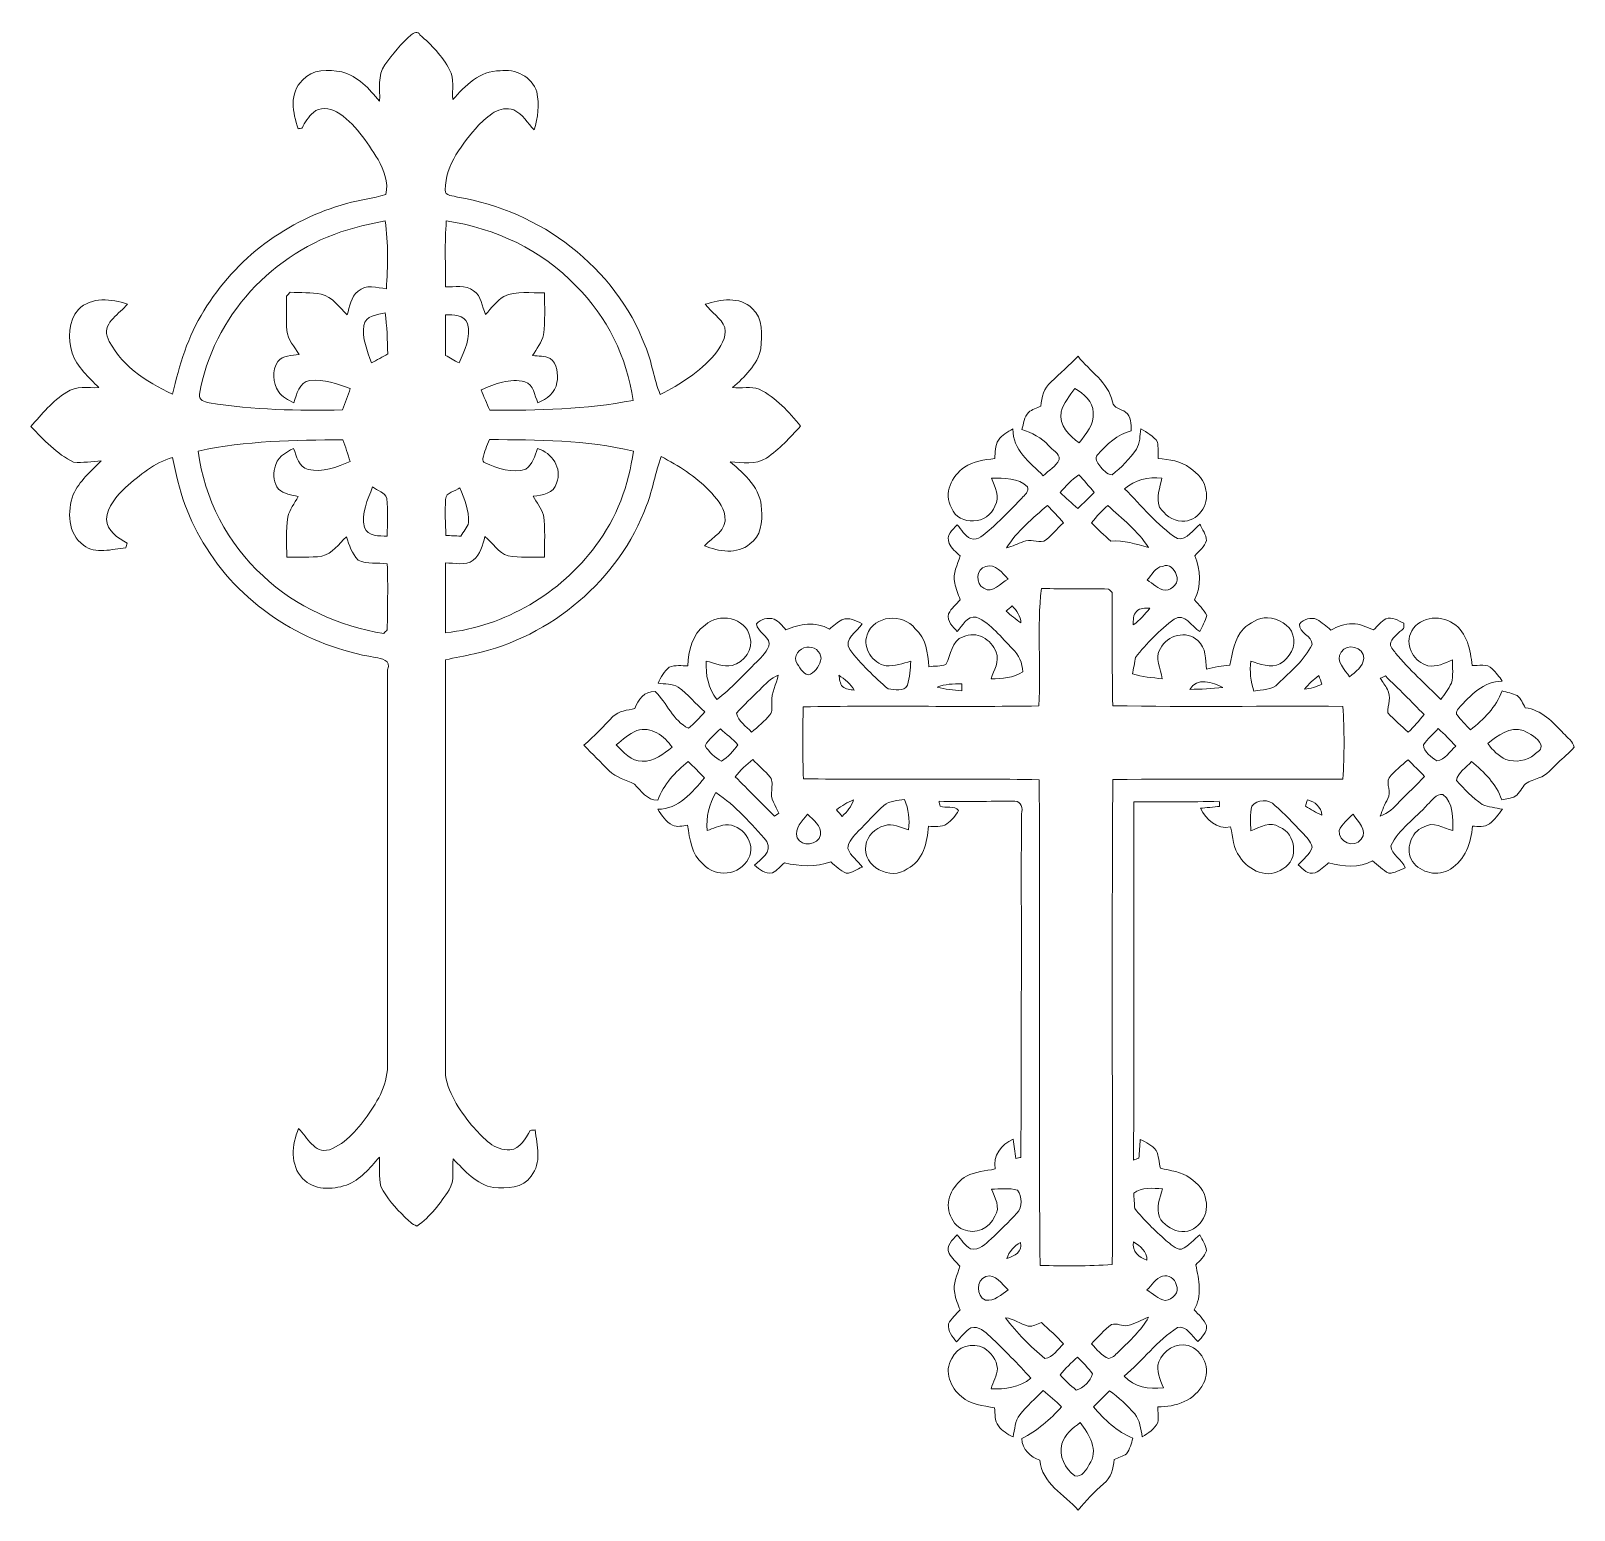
# Model space of a CAD drawing. Header units: centimetres. Extents: x -16.4 to 16.4, y -15.7 to 15.8.
import ezdxf

# ---------------------------------------------------------------- set-up
doc = ezdxf.new("R2010")
doc.units = ezdxf.units.CM
doc.header["$MEASUREMENT"] = 0
doc.layers.add('Layer 1', color=7, linetype='Continuous')

msp = doc.modelspace()

# ---------------------------------------------------------------- linework, layer by layer
at = {"layer": 'Layer 1', "lineweight": 9}
for points, knots in [([(-8.34354, 15.69919), (-8.29063, 15.73976), (-8.19785, 15.78139), (-8.15446, 15.69672), (-8.15446, 15.69672), (-7.90892, 15.48223), (-7.67503, 15.24411), (-7.52228, 14.95271), (-7.52228, 14.95271), (-7.42103, 14.75692), (-7.47042, 14.52691), (-7.4556, 14.31559), (-7.4556, 14.31559), (-7.19737, 14.61334), (-6.87176, 14.93366), (-6.44736, 14.93013), (-6.44736, 14.93013), (-6.12422, 14.98622), (-5.76474, 14.80066), (-5.66455, 14.47928), (-5.66455, 14.47928), (-5.60387, 14.20906), (-5.63774, 13.93036), (-5.71994, 13.66895), (-5.71994, 13.66895), (-5.86528, 13.80971), (-5.96194, 14.01291), (-6.15526, 14.09546), (-6.15526, 14.09546), (-6.45477, 14.20764), (-6.70912, 13.95929), (-6.90774, 13.76914), (-6.90774, 13.76914), (-7.24288, 13.37756), (-7.61541, 12.938), (-7.61471, 12.39154), (-7.61471, 12.39154), (-7.63799, 12.25537), (-7.42667, 12.27195), (-7.35083, 12.23562), (-7.35083, 12.23562), (-5.59611, 11.95833), (-3.98568, 10.74019), (-3.35244, 9.06556), (-3.35244, 9.06556), (-3.20957, 8.73253), (-3.17359, 8.366), (-3.03177, 8.03297), (-3.03177, 8.03297), (-2.60209, 8.24464), (-2.19427, 8.51662), (-1.87431, 8.87682), (-1.87431, 8.87682), (-1.74872, 9.04404), (-1.61466, 9.23736), (-1.65347, 9.4589), (-1.65347, 9.4589), (-1.73637, 9.66563), (-1.94239, 9.77993), (-2.07186, 9.95384), (-2.07186, 9.95384), (-1.75083, 10.0551), (-1.33879, 10.13271), (-1.0735, 9.8646), (-1.0735, 9.8646), (-0.82902, 9.65645), (-0.86959, 9.29627), (-0.88759, 9.01193), (-0.88759, 9.01193), (-0.95744, 8.66021), (-1.23789, 8.41044), (-1.48872, 8.17761), (-1.48872, 8.17761), (-1.30281, 8.15856), (-1.10313, 8.21113), (-0.92357, 8.14339), (-0.92357, 8.14339), (-0.56268, 7.96701), (-0.29033, 7.66221), (-0.04092, 7.35564), (-0.04092, 7.35564), (-0.26705, 7.11328), (-0.49318, 6.86528), (-0.76835, 6.6776), (-0.76835, 6.6776), (-0.99659, 6.52203), (-1.28234, 6.59082), (-1.54022, 6.59576), (-1.54022, 6.59576), (-1.23507, 6.33576), (-0.87206, 6.02038), (-0.87665, 5.58293), (-0.87665, 5.58293), (-0.84878, 5.32364), (-0.88265, 5.0012), (-1.12324, 4.84527), (-1.12324, 4.84527), (-1.39171, 4.61844), (-1.78964, 4.68229), (-2.09126, 4.80929), (-2.09126, 4.80929), (-1.91417, 4.99168), (-1.59879, 5.13596), (-1.65417, 5.44218), (-1.65417, 5.44218), (-1.6764, 5.66196), (-1.84961, 5.82706), (-1.98755, 5.98722), (-1.98755, 5.98722), (-2.28494, 6.28426), (-2.63983, 6.51815), (-3.01378, 6.70688), (-3.01378, 6.70688), (-3.14007, 6.36716), (-3.18911, 6.00415), (-3.32493, 5.66689), (-3.32493, 5.66689), (-3.90948, 4.07798), (-5.35481, 2.86443), (-7.00087, 2.50283), (-7.00087, 2.50283), (-7.20407, 2.45944), (-7.40868, 2.42381), (-7.61047, 2.37477), (-7.61047, 2.37477), (-7.61294, -0.57798), (-7.61329, -3.53074), (-7.61153, -6.48313), (-7.61153, -6.48313), (-7.53462, -6.90717), (-7.27463, -7.27583), (-7.00158, -7.60003), (-7.00158, -7.60003), (-6.79908, -7.81875), (-6.56766, -8.09039), (-6.23605, -8.06781), (-6.23605, -8.06781), (-6.00992, -8.04382), (-5.90726, -7.82404), (-5.80284, -7.6533), (-5.80284, -7.6533), (-5.77673, -7.65083), (-5.72417, -7.64589), (-5.69771, -7.64307), (-5.69771, -7.64307), (-5.66384, -7.96762), (-5.5499, -8.34615), (-5.78626, -8.62485), (-5.78626, -8.62485), (-5.95136, -8.88767), (-6.3119, -8.89508), (-6.58424, -8.87215), (-6.58424, -8.87215), (-6.95078, -8.80865), (-7.20054, -8.5102), (-7.44819, -8.25937), (-7.44819, -8.25937), (-7.47254, -8.47704), (-7.4048, -8.72504), (-7.53462, -8.92011), (-7.53462, -8.92011), (-7.71983, -9.20764), (-7.93573, -9.49232), (-8.21796, -9.69094), (-8.21796, -9.69094), (-8.32202, -9.65461), (-8.39999, -9.57312), (-8.47795, -9.49903), (-8.47795, -9.49903), (-8.67233, -9.30289), (-8.86883, -9.09898), (-8.9856, -8.84533), (-8.9856, -8.84533), (-9.03111, -8.64249), (-9.01029, -8.43081), (-9.01947, -8.22515), (-9.01947, -8.22515), (-9.2269, -8.45199), (-9.42199, -8.71234), (-9.72396, -8.81747), (-9.72396, -8.81747), (-10.03017, -8.92365), (-10.41752, -8.93071), (-10.65565, -8.67846), (-10.65565, -8.67846), (-10.92729, -8.39766), (-10.88566, -7.95034), (-10.74314, -7.61485), (-10.74314, -7.61485), (-10.54841, -7.79617), (-10.41435, -8.15389), (-10.08591, -8.06463), (-10.08591, -8.06463), (-9.71444, -7.92776), (-9.45726, -7.60215), (-9.23854, -7.28817), (-9.23854, -7.28817), (-8.99724, -6.95233), (-8.81168, -6.55404), (-8.84766, -6.12965), (-8.84766, -6.12965), (-8.84625, -3.36528), (-8.84625, -0.60091), (-8.84731, 2.16346), (-8.84731, 2.16346), (-8.75418, 2.36701), (-8.98278, 2.40652), (-9.1066, 2.42768), (-9.1066, 2.42768), (-10.55793, 2.66158), (-11.92671, 3.50119), (-12.70423, 4.76096), (-12.70423, 4.76096), (-13.09123, 5.33775), (-13.3036, 6.00909), (-13.42637, 6.68748), (-13.42637, 6.68748), (-13.81477, 6.58271), (-14.13122, 6.3086), (-14.42826, 6.04966), (-14.42826, 6.04966), (-14.62581, 5.87362), (-14.81243, 5.64396), (-14.83854, 5.37162), (-14.83854, 5.37162), (-14.83077, 5.12221), (-14.59265, 4.97298), (-14.39509, 4.86538), (-14.39509, 4.86538), (-14.40497, 4.83186), (-14.4152, 4.79871), (-14.42508, 4.76483), (-14.42508, 4.76483), (-14.71789, 4.74121), (-15.07243, 4.61138), (-15.32607, 4.82198), (-15.32607, 4.82198), (-15.66615, 5.05553), (-15.67709, 5.54801), (-15.54515, 5.89867), (-15.54515, 5.89867), (-15.41674, 6.1883), (-15.16979, 6.39503), (-14.95072, 6.6141), (-14.95072, 6.6141), (-15.14581, 6.59858), (-15.3423, 6.57459), (-15.53809, 6.58764), (-15.53809, 6.58764), (-15.89722, 6.76615), (-16.17521, 7.06425), (-16.44897, 7.35035), (-16.44897, 7.35035), (-16.21472, 7.61176), (-15.98789, 7.89504), (-15.68556, 8.08095), (-15.68556, 8.08095), (-15.48588, 8.22489), (-15.22977, 8.16703), (-15.00187, 8.17797), (-15.00187, 8.17797), (-15.21319, 8.40373), (-15.46507, 8.61294), (-15.56808, 8.91457), (-15.56808, 8.91457), (-15.65627, 9.21937), (-15.65627, 9.59578), (-15.43544, 9.84449), (-15.43544, 9.84449), (-15.15745, 10.11895), (-14.72988, 10.07344), (-14.39121, 9.95561), (-14.39121, 9.95561), (-14.55314, 9.751), (-14.89992, 9.58095), (-14.82584, 9.2744), (-14.82584, 9.2744), (-14.58277, 8.67327), (-13.99116, 8.30744), (-13.43272, 8.03686), (-13.43272, 8.03686), (-13.27679, 8.65175), (-13.10887, 9.27722), (-12.75856, 9.8145), (-12.75856, 9.8145), (-12.09251, 10.9321), (-10.9728, 11.76254), (-9.71867, 12.09944), (-9.71867, 12.09944), (-9.44456, 12.18305), (-9.15458, 12.20387), (-8.88259, 12.29241), (-8.88259, 12.29241), (-8.81486, 12.55347), (-8.93198, 12.811), (-9.04663, 13.03819), (-9.04663, 13.03819), (-9.28969, 13.41601), (-9.53911, 13.81924), (-9.93246, 14.05877), (-9.93246, 14.05877), (-10.08415, 14.13039), (-10.29441, 14.17237), (-10.42423, 14.03937), (-10.42423, 14.03937), (-10.53359, 13.95259), (-10.60732, 13.8337), (-10.66835, 13.71058), (-10.66835, 13.71058), (-10.68952, 13.7067), (-10.7315, 13.69894), (-10.75266, 13.69541), (-10.75266, 13.69541), (-10.8652, 14.03231), (-10.95092, 14.45953), (-10.65565, 14.72976), (-10.65565, 14.72976), (-10.45527, 14.97741), (-10.10426, 14.95377), (-9.82204, 14.91038), (-9.82204, 14.91038), (-9.47843, 14.81407), (-9.23325, 14.54666), (-9.01594, 14.28067), (-9.01594, 14.28067), (-9.00006, 14.54102), (-9.06568, 14.83206), (-8.9027, 15.0589), (-8.9027, 15.0589), (-8.73548, 15.28785), (-8.55415, 15.50904), (-8.34354, 15.69919), (-8.34354, 15.69919), (-8.34354, 15.69919), (-8.34354, 15.69919), (-8.34354, 15.69919)], [0, 0, 0, 0, 0.01176471, 0.01176471, 0.01176471, 0.01176471, 0.02352941, 0.02352941, 0.02352941, 0.02352941, 0.03529412, 0.03529412, 0.03529412, 0.03529412, 0.04705882, 0.04705882, 0.04705882, 0.04705882, 0.05882353, 0.05882353, 0.05882353, 0.05882353, 0.07058824, 0.07058824, 0.07058824, 0.07058824, 0.08235294, 0.08235294, 0.08235294, 0.08235294, 0.09411765, 0.09411765, 0.09411765, 0.09411765, 0.10588235, 0.10588235, 0.10588235, 0.10588235, 0.11764706, 0.11764706, 0.11764706, 0.11764706, 0.12941176, 0.12941176, 0.12941176, 0.12941176, 0.14117647, 0.14117647, 0.14117647, 0.14117647, 0.15294118, 0.15294118, 0.15294118, 0.15294118, 0.16470588, 0.16470588, 0.16470588, 0.16470588, 0.17647059, 0.17647059, 0.17647059, 0.17647059, 0.18823529, 0.18823529, 0.18823529, 0.18823529, 0.2, 0.2, 0.2, 0.2, 0.21176471, 0.21176471, 0.21176471, 0.21176471, 0.22352941, 0.22352941, 0.22352941, 0.22352941, 0.23529412, 0.23529412, 0.23529412, 0.23529412, 0.24705882, 0.24705882, 0.24705882, 0.24705882, 0.25882353, 0.25882353, 0.25882353, 0.25882353, 0.27058824, 0.27058824, 0.27058824, 0.27058824, 0.28235294, 0.28235294, 0.28235294, 0.28235294, 0.29411765, 0.29411765, 0.29411765, 0.29411765, 0.30588235, 0.30588235, 0.30588235, 0.30588235, 0.31764706, 0.31764706, 0.31764706, 0.31764706, 0.32941176, 0.32941176, 0.32941176, 0.32941176, 0.34117647, 0.34117647, 0.34117647, 0.34117647, 0.35294118, 0.35294118, 0.35294118, 0.35294118, 0.36470588, 0.36470588, 0.36470588, 0.36470588, 0.37647059, 0.37647059, 0.37647059, 0.37647059, 0.38823529, 0.38823529, 0.38823529, 0.38823529, 0.4, 0.4, 0.4, 0.4, 0.41176471, 0.41176471, 0.41176471, 0.41176471, 0.42352941, 0.42352941, 0.42352941, 0.42352941, 0.43529412, 0.43529412, 0.43529412, 0.43529412, 0.44705882, 0.44705882, 0.44705882, 0.44705882, 0.45882353, 0.45882353, 0.45882353, 0.45882353, 0.47058824, 0.47058824, 0.47058824, 0.47058824, 0.48235294, 0.48235294, 0.48235294, 0.48235294, 0.49411765, 0.49411765, 0.49411765, 0.49411765, 0.50588235, 0.50588235, 0.50588235, 0.50588235, 0.51764706, 0.51764706, 0.51764706, 0.51764706, 0.52941176, 0.52941176, 0.52941176, 0.52941176, 0.54117647, 0.54117647, 0.54117647, 0.54117647, 0.55294118, 0.55294118, 0.55294118, 0.55294118, 0.56470588, 0.56470588, 0.56470588, 0.56470588, 0.57647059, 0.57647059, 0.57647059, 0.57647059, 0.58823529, 0.58823529, 0.58823529, 0.58823529, 0.6, 0.6, 0.6, 0.6, 0.61176471, 0.61176471, 0.61176471, 0.61176471, 0.62352941, 0.62352941, 0.62352941, 0.62352941, 0.63529412, 0.63529412, 0.63529412, 0.63529412, 0.64705882, 0.64705882, 0.64705882, 0.64705882, 0.65882353, 0.65882353, 0.65882353, 0.65882353, 0.67058824, 0.67058824, 0.67058824, 0.67058824, 0.68235294, 0.68235294, 0.68235294, 0.68235294, 0.69411765, 0.69411765, 0.69411765, 0.69411765, 0.70588235, 0.70588235, 0.70588235, 0.70588235, 0.71764706, 0.71764706, 0.71764706, 0.71764706, 0.72941176, 0.72941176, 0.72941176, 0.72941176, 0.74117647, 0.74117647, 0.74117647, 0.74117647, 0.75294118, 0.75294118, 0.75294118, 0.75294118, 0.76470588, 0.76470588, 0.76470588, 0.76470588, 0.77647059, 0.77647059, 0.77647059, 0.77647059, 0.78823529, 0.78823529, 0.78823529, 0.78823529, 0.8, 0.8, 0.8, 0.8, 0.81176471, 0.81176471, 0.81176471, 0.81176471, 0.82352941, 0.82352941, 0.82352941, 0.82352941, 0.83529412, 0.83529412, 0.83529412, 0.83529412, 0.84705882, 0.84705882, 0.84705882, 0.84705882, 0.85882353, 0.85882353, 0.85882353, 0.85882353, 0.87058824, 0.87058824, 0.87058824, 0.87058824, 0.88235294, 0.88235294, 0.88235294, 0.88235294, 0.89411765, 0.89411765, 0.89411765, 0.89411765, 0.90588235, 0.90588235, 0.90588235, 0.90588235, 0.91764706, 0.91764706, 0.91764706, 0.91764706, 0.92941176, 0.92941176, 0.92941176, 0.92941176, 0.94117647, 0.94117647, 0.94117647, 0.94117647, 0.95294118, 0.95294118, 0.95294118, 0.95294118, 0.96470588, 0.96470588, 0.96470588, 0.96470588, 0.97647059, 0.97647059, 0.97647059, 0.97647059, 1, 1, 1, 1]), ([(-9.69151, 11.54135), (-11.27901, 11.07604), (-12.57864, 9.68256), (-12.85099, 8.04038), (-12.85099, 8.04038), (-12.87886, 7.91338), (-12.7448, 7.86964), (-12.64567, 7.85412), (-12.64567, 7.85412), (-11.70869, 7.69748), (-10.75478, 7.68796), (-9.80722, 7.70348), (-9.80722, 7.70348), (-9.74901, 7.85412), (-9.68727, 8.00369), (-9.64071, 8.15856), (-9.64071, 8.15856), (-9.91623, 8.25417), (-10.20339, 8.35824), (-10.49972, 8.33178), (-10.49972, 8.33178), (-10.73326, 8.29121), (-10.783, 8.04215), (-10.84333, 7.85553), (-10.84333, 7.85553), (-10.96433, 7.9155), (-11.09415, 7.97724), (-11.17176, 8.09259), (-11.17176, 8.09259), (-11.297, 8.27851), (-11.31041, 8.54379), (-11.18446, 8.73289), (-11.18446, 8.73289), (-11.08004, 8.87012), (-10.88249, 8.85812), (-10.7322, 8.88564), (-10.7322, 8.88564), (-10.83063, 9.04756), (-10.97033, 9.19891), (-10.99326, 9.39364), (-10.99326, 9.39364), (-11.00772, 9.63706), (-11.00031, 9.88082), (-10.99784, 10.12424), (-10.99784, 10.12424), (-10.97209, 10.15246), (-10.94634, 10.18069), (-10.92059, 10.20891), (-10.92059, 10.20891), (-10.70081, 10.19586), (-10.47573, 10.21491), (-10.25948, 10.16657), (-10.25948, 10.16657), (-10.01642, 10.10837), (-9.87425, 9.89352), (-9.70668, 9.72913), (-9.70668, 9.72913), (-9.65129, 9.90622), (-9.63401, 10.11119), (-9.47279, 10.23043), (-9.47279, 10.23043), (-9.30804, 10.39059), (-9.07062, 10.30945), (-8.87095, 10.28229), (-8.87095, 10.28229), (-8.83779, 10.76383), (-8.82367, 11.25137), (-8.89776, 11.72973), (-8.89776, 11.72973), (-9.1634, 11.67152), (-9.43327, 11.62919), (-9.69151, 11.54135), (-9.69151, 11.54135), (-9.69151, 11.54135), (-9.69151, 11.54135), (-9.69151, 11.54135)], [0, 0, 0, 0, 0.05, 0.05, 0.05, 0.05, 0.1, 0.1, 0.1, 0.1, 0.15, 0.15, 0.15, 0.15, 0.2, 0.2, 0.2, 0.2, 0.25, 0.25, 0.25, 0.25, 0.3, 0.3, 0.3, 0.3, 0.35, 0.35, 0.35, 0.35, 0.4, 0.4, 0.4, 0.4, 0.45, 0.45, 0.45, 0.45, 0.5, 0.5, 0.5, 0.5, 0.55, 0.55, 0.55, 0.55, 0.6, 0.6, 0.6, 0.6, 0.65, 0.65, 0.65, 0.65, 0.7, 0.7, 0.7, 0.7, 0.75, 0.75, 0.75, 0.75, 0.8, 0.8, 0.8, 0.8, 0.85, 0.85, 0.85, 0.85, 0.9, 0.9, 0.9, 0.9, 1, 1, 1, 1]), ([(-7.59319, 11.73079), (-7.62987, 11.26371), (-7.60659, 10.79452), (-7.61224, 10.32638), (-7.61224, 10.32638), (-7.41433, 10.31474), (-7.18185, 10.38142), (-7.01322, 10.24066), (-7.01322, 10.24066), (-6.83683, 10.13623), (-6.83648, 9.90234), (-6.75499, 9.73724), (-6.75499, 9.73724), (-6.63398, 9.87342), (-6.52215, 10.0237), (-6.36658, 10.12318), (-6.36658, 10.12318), (-6.09635, 10.24877), (-5.79014, 10.19056), (-5.50298, 10.19903), (-5.50298, 10.19903), (-5.49804, 9.90093), (-5.48181, 9.60107), (-5.52062, 9.30439), (-5.52062, 9.30439), (-5.55625, 9.13823), (-5.6709, 9.00558), (-5.7538, 8.8613), (-5.7538, 8.8613), (-5.62962, 8.84613), (-5.49592, 8.85847), (-5.38197, 8.79991), (-5.38197, 8.79991), (-5.22217, 8.68914), (-5.20806, 8.4616), (-5.23346, 8.28697), (-5.23346, 8.28697), (-5.27085, 8.07672), (-5.4483, 7.92573), (-5.64056, 7.85588), (-5.64056, 7.85588), (-5.71641, 8.00828), (-5.72382, 8.24605), (-5.91679, 8.30355), (-5.91679, 8.30355), (-6.23676, 8.38611), (-6.55637, 8.25874), (-6.84671, 8.13175), (-6.84671, 8.13175), (-6.79062, 7.9857), (-6.73417, 7.83965), (-6.66714, 7.69819), (-6.66714, 7.69819), (-5.6455, 7.68902), (-4.61715, 7.71195), (-3.61068, 7.90633), (-3.61068, 7.90633), (-3.7405, 8.82143), (-4.16807, 9.69491), (-4.82776, 10.34367), (-4.82776, 10.34367), (-5.55272, 11.11131), (-6.55496, 11.5798), (-7.59319, 11.73079), (-7.59319, 11.73079), (-7.59319, 11.73079), (-7.59319, 11.73079), (-7.59319, 11.73079)], [0, 0, 0, 0, 0.05555556, 0.05555556, 0.05555556, 0.05555556, 0.11111111, 0.11111111, 0.11111111, 0.11111111, 0.16666667, 0.16666667, 0.16666667, 0.16666667, 0.22222222, 0.22222222, 0.22222222, 0.22222222, 0.27777778, 0.27777778, 0.27777778, 0.27777778, 0.33333333, 0.33333333, 0.33333333, 0.33333333, 0.38888889, 0.38888889, 0.38888889, 0.38888889, 0.44444444, 0.44444444, 0.44444444, 0.44444444, 0.5, 0.5, 0.5, 0.5, 0.55555556, 0.55555556, 0.55555556, 0.55555556, 0.61111111, 0.61111111, 0.61111111, 0.61111111, 0.66666667, 0.66666667, 0.66666667, 0.66666667, 0.72222222, 0.72222222, 0.72222222, 0.72222222, 0.77777778, 0.77777778, 0.77777778, 0.77777778, 0.83333333, 0.83333333, 0.83333333, 0.83333333, 0.88888889, 0.88888889, 0.88888889, 0.88888889, 1, 1, 1, 1]), ([(-9.35108, 9.50512), (-9.39941, 9.22819), (-9.26959, 8.96396), (-9.18915, 8.70466), (-9.18915, 8.70466), (-9.07097, 8.76569), (-8.95561, 8.83236), (-8.8392, 8.89693), (-8.8392, 8.89693), (-8.85013, 9.19009), (-8.85578, 9.48429), (-8.89952, 9.77429), (-8.89952, 9.77429), (-9.05968, 9.73089), (-9.31439, 9.71396), (-9.35108, 9.50512), (-9.35108, 9.50512), (-9.35108, 9.50512), (-9.35108, 9.50512), (-9.35108, 9.50512)], [0, 0, 0, 0, 0.16666667, 0.16666667, 0.16666667, 0.16666667, 0.33333333, 0.33333333, 0.33333333, 0.33333333, 0.5, 0.5, 0.5, 0.5, 0.66666667, 0.66666667, 0.66666667, 0.66666667, 1, 1, 1, 1]), ([(-7.61082, 9.73124), (-7.61294, 9.44267), (-7.61259, 9.15446), (-7.61118, 8.86588), (-7.61118, 8.86588), (-7.51522, 8.81014), (-7.41891, 8.75511), (-7.32049, 8.70325), (-7.32049, 8.70325), (-7.2009, 8.96607), (-7.06543, 9.25323), (-7.13987, 9.54745), (-7.13987, 9.54745), (-7.21183, 9.73513), (-7.44643, 9.72419), (-7.61082, 9.73124), (-7.61082, 9.73124), (-7.61082, 9.73124), (-7.61082, 9.73124), (-7.61082, 9.73124)], [0, 0, 0, 0, 0.16666667, 0.16666667, 0.16666667, 0.16666667, 0.33333333, 0.33333333, 0.33333333, 0.33333333, 0.5, 0.5, 0.5, 0.5, 0.66666667, 0.66666667, 0.66666667, 0.66666667, 1, 1, 1, 1]), ([(5.87375, 8.84683), (6.11999, 8.52263), (6.51863, 8.29825), (6.60683, 7.87422), (6.60683, 7.87422), (6.63187, 7.73876), (6.79239, 7.72782), (6.88552, 7.65515), (6.88552, 7.65515), (7.01287, 7.56837), (7.00652, 7.39692), (7.00829, 7.25969), (7.00829, 7.25969), (6.71513, 7.1789), (6.48688, 6.96582), (6.28933, 6.74498), (6.28933, 6.74498), (6.21736, 6.67372), (6.28897, 6.57741), (6.33519, 6.51427), (6.33519, 6.51427), (6.40574, 6.43242), (6.48229, 6.32729), (6.60048, 6.322), (6.60048, 6.322), (6.80297, 6.47158), (6.97336, 6.66279), (7.11906, 6.8674), (7.11906, 6.8674), (7.19702, 6.99722), (7.19279, 7.1535), (7.21113, 7.29884), (7.21113, 7.29884), (7.3406, 7.22053), (7.48559, 7.14539), (7.57026, 7.01592), (7.57026, 7.01592), (7.57979, 6.90162), (7.58367, 6.78555), (7.58084, 6.67055), (7.58084, 6.67055), (7.81579, 6.64479), (8.06909, 6.61763), (8.26065, 6.46206), (8.26065, 6.46206), (8.41552, 6.34846), (8.58238, 6.19641), (8.60002, 5.99145), (8.60002, 5.99145), (8.67375, 5.67995), (8.42469, 5.306), (8.08461, 5.33423), (8.08461, 5.33423), (7.88529, 5.32788), (7.71525, 5.47957), (7.60695, 5.63197), (7.60695, 5.63197), (7.53393, 5.83446), (7.62141, 6.04895), (7.65951, 6.24968), (7.65951, 6.24968), (7.36883, 6.28461), (7.08731, 6.20664), (6.86224, 6.02285), (6.86224, 6.02285), (7.23548, 5.66689), (7.55298, 5.23898), (7.99324, 4.96099), (7.99324, 4.96099), (8.20173, 4.92042), (8.32309, 5.16559), (8.47972, 5.26473), (8.47972, 5.26473), (8.51183, 5.14902), (8.61554, 5.04458), (8.6099, 4.91795), (8.6099, 4.91795), (8.57109, 4.78424), (8.45573, 4.69429), (8.36542, 4.59516), (8.36542, 4.59516), (8.47831, 4.29247), (8.51465, 3.94746), (8.35484, 3.65324), (8.35484, 3.65324), (8.45397, 3.5527), (8.54922, 3.44686), (8.61625, 3.32128), (8.61625, 3.32128), (8.58556, 3.20062), (8.5217, 3.09162), (8.4702, 2.97908), (8.4702, 2.97908), (8.29628, 3.08103), (8.14811, 3.39077), (7.92092, 3.24507), (7.92092, 3.24507), (7.61506, 3.00871), (7.33355, 2.73214), (7.09895, 2.42487), (7.09895, 2.42487), (7.08308, 2.33844), (7.05097, 2.16522), (7.0351, 2.07879), (7.0351, 2.07879), (7.24006, 2.01212), (7.4549, 1.99659), (7.66833, 1.97366), (7.66833, 1.97366), (7.64188, 2.18639), (7.49794, 2.41958), (7.62847, 2.61959), (7.62847, 2.61959), (7.77699, 2.89829), (8.18656, 3.0193), (8.42716, 2.78541), (8.42716, 2.78541), (8.60319, 2.63336), (8.59755, 2.38712), (8.61025, 2.17439), (8.61025, 2.17439), (8.77218, 2.22802), (8.94221, 2.24635), (9.11155, 2.25977), (9.11155, 2.25977), (9.17117, 2.52929), (9.20045, 2.82492), (9.3973, 3.03764), (9.3973, 3.03764), (9.54229, 3.16253), (9.71444, 3.27541), (9.91412, 3.27436), (9.91412, 3.27436), (10.13566, 3.25284), (10.39072, 3.13607), (10.45422, 2.90394), (10.45422, 2.90394), (10.53853, 2.66934), (10.38155, 2.40793), (10.17729, 2.29222), (10.17729, 2.29222), (9.97691, 2.18956), (9.7529, 2.28975), (9.55534, 2.34726), (9.55534, 2.34726), (9.52818, 2.13136), (9.55499, 1.91722), (9.62308, 1.7112), (9.62308, 1.7112), (9.79594, 1.75177), (10.01078, 1.71861), (10.13919, 1.87171), (10.13919, 1.87171), (10.40236, 2.1243), (10.70081, 2.36701), (10.86238, 2.70109), (10.86238, 2.70109), (10.86768, 2.88983), (10.58087, 2.94909), (10.59533, 3.13995), (10.59533, 3.13995), (10.67823, 3.24719), (10.83769, 3.28953), (10.96469, 3.23943), (10.96469, 3.23943), (11.07229, 3.17664), (11.16507, 3.09021), (11.26243, 3.01118), (11.26243, 3.01118), (11.40672, 3.08139), (11.55665, 3.14806), (11.7214, 3.14489), (11.7214, 3.14489), (11.88156, 3.14983), (12.02549, 3.06445), (12.17401, 3.01648), (12.17401, 3.01648), (12.25903, 3.09444), (12.32994, 3.19357), (12.4333, 3.2486), (12.4333, 3.2486), (12.56806, 3.30716), (12.69789, 3.21121), (12.81677, 3.15794), (12.81677, 3.15794), (12.81607, 3.12866), (12.81536, 3.0701), (12.81501, 3.04082), (12.81501, 3.04082), (12.71411, 2.95509), (12.59099, 2.87924), (12.54372, 2.74942), (12.54372, 2.74942), (12.50209, 2.66017), (12.60969, 2.58644), (12.64179, 2.51871), (12.64179, 2.51871), (12.93495, 2.16416), (13.28103, 1.85831), (13.60664, 1.5341), (13.60664, 1.5341), (13.69131, 1.64311), (13.77245, 1.75706), (13.83348, 1.88124), (13.83348, 1.88124), (13.87828, 2.04104), (13.85147, 2.21178), (13.85747, 2.37548), (13.85747, 2.37548), (13.69166, 2.30245), (13.51598, 2.21602), (13.32865, 2.25059), (13.32865, 2.25059), (13.05278, 2.32644), (12.84323, 2.65488), (12.96035, 2.93287), (12.96035, 2.93287), (13.09441, 3.28035), (13.58512, 3.36043), (13.87228, 3.14983), (13.87228, 3.14983), (14.1732, 2.96074), (14.23811, 2.58185), (14.27339, 2.25553), (14.27339, 2.25553), (14.41239, 2.24742), (14.59548, 2.3081), (14.70308, 2.18251), (14.70308, 2.18251), (14.78492, 2.10454), (14.85442, 2.01388), (14.91721, 1.92039), (14.91721, 1.92039), (14.51822, 1.9211), (14.23141, 1.61701), (13.98658, 1.34113), (13.98658, 1.34113), (13.95554, 1.30762), (13.93966, 1.26246), (13.94354, 1.2166), (13.94354, 1.2166), (14.03068, 1.09666), (14.13687, 0.99153), (14.23882, 0.88358), (14.23882, 0.88358), (14.52069, 1.1083), (14.78739, 1.36724), (14.91227, 1.71473), (14.91227, 1.71473), (15.01916, 1.68298), (15.13205, 1.66604), (15.23259, 1.61383), (15.23259, 1.61383), (15.31656, 1.54821), (15.35466, 1.44344), (15.40722, 1.35348), (15.40722, 1.35348), (15.75365, 1.31644), (15.99495, 1.04374), (16.22249, 0.80844), (16.22249, 0.80844), (16.30328, 0.71672), (16.42922, 0.64299), (16.44897, 0.51175), (16.44897, 0.51175), (16.34737, 0.38722), (16.21296, 0.29374), (16.10149, 0.17873), (16.10149, 0.17873), (15.97308, 0.06478), (15.86724, -0.08444), (15.69756, -0.13948), (15.69756, -0.13948), (15.60407, -0.18428), (15.49612, -0.20015), (15.41428, -0.26365), (15.41428, -0.26365), (15.3349, -0.34797), (15.29257, -0.46544), (15.1952, -0.53247), (15.1952, -0.53247), (15.10454, -0.57586), (14.99906, -0.58327), (14.90486, -0.60867), (14.90486, -0.60867), (14.79233, -0.26753), (14.53057, -0.01318), (14.25963, 0.20766), (14.25963, 0.20766), (14.15063, 0.0796), (13.97388, -0.01812), (13.93931, -0.19486), (13.93931, -0.19486), (14.10406, -0.3836), (14.28609, -0.56069), (14.4907, -0.70605), (14.4907, -0.70605), (14.62546, -0.76496), (14.77681, -0.77237), (14.91933, -0.80941), (14.91933, -0.80941), (14.83784, -0.92018), (14.75246, -1.03024), (14.64698, -1.11843), (14.64698, -1.11843), (14.54009, -1.1957), (14.40216, -1.17207), (14.27939, -1.1703), (14.27939, -1.1703), (14.25611, -1.52096), (14.12452, -1.89031), (13.81161, -2.08329), (13.81161, -2.08329), (13.55196, -2.25297), (13.17943, -2.16831), (13.00198, -1.9189), (13.00198, -1.9189), (12.84676, -1.67407), (12.96318, -1.29342), (13.23623, -1.18829), (13.23623, -1.18829), (13.44154, -1.056), (13.66203, -1.20875), (13.86452, -1.26344), (13.86452, -1.26344), (13.8617, -1.00485), (13.88322, -0.669), (13.64933, -0.49225), (13.64933, -0.49225), (13.50469, -0.46756), (13.42143, -0.6316), (13.3216, -0.70993), (13.3216, -0.70993), (13.06442, -1.0045), (12.71341, -1.22745), (12.54408, -1.58905), (12.54408, -1.58905), (12.54725, -1.78272), (12.78467, -1.8808), (12.84852, -2.05719), (12.84852, -2.05719), (12.73563, -2.10199), (12.62486, -2.16972), (12.50033, -2.17007), (12.50033, -2.17007), (12.36592, -2.1115), (12.26573, -1.99686), (12.15284, -1.90655), (12.15284, -1.90655), (11.86639, -2.07235), (11.52314, -2.02614), (11.21587, -1.94888), (11.21587, -1.94888), (11.12132, -2.02013), (11.04018, -2.11503), (10.92835, -2.15983), (10.92835, -2.15983), (10.77137, -2.21876), (10.66765, -2.08505), (10.56923, -1.99439), (10.56923, -1.99439), (10.66765, -1.87021), (10.82499, -1.77532), (10.86556, -1.61304), (10.86556, -1.61304), (10.83593, -1.48815), (10.73327, -1.39784), (10.65389, -1.30365), (10.65389, -1.30365), (10.4641, -1.10504), (10.27254, -0.90748), (10.06793, -0.72474), (10.06793, -0.72474), (9.94516, -0.58151), (9.6901, -0.59809), (9.57686, -0.74168), (9.57686, -0.74168), (9.54299, -0.9156), (9.54511, -1.09445), (9.55852, -1.27049), (9.55852, -1.27049), (9.74937, -1.19429), (9.96809, -1.05105), (10.16847, -1.18865), (10.16847, -1.18865), (10.52231, -1.32341), (10.58792, -1.88715), (10.24185, -2.07482), (10.24185, -2.07482), (9.92541, -2.31541), (9.51407, -2.11503), (9.3218, -1.824), (9.3218, -1.824), (9.17011, -1.6469), (9.17893, -1.3989), (9.12389, -1.18582), (9.12389, -1.18582), (8.83179, -1.23909), (8.60249, -1.02884), (8.48184, -0.78613), (8.48184, -0.78613), (8.58309, -0.77695), (8.78558, -0.7579), (8.88683, -0.74838), (8.88683, -0.74838), (8.88612, -0.71169), (8.88577, -0.675), (8.88542, -0.63866), (8.88542, -0.63866), (8.27899, -0.65772), (7.67221, -0.64113), (7.06579, -0.64924), (7.06579, -0.64924), (7.05591, -3.19454), (7.0739, -5.73983), (7.05521, -8.28477), (7.05521, -8.28477), (7.09366, -8.27137), (7.13211, -8.25796), (7.17056, -8.2449), (7.17056, -8.2449), (7.18079, -8.11155), (7.18926, -7.97785), (7.19949, -7.84486), (7.19949, -7.84486), (7.32684, -7.90095), (7.45032, -7.97186), (7.54169, -8.08016), (7.54169, -8.08016), (7.59672, -8.19868), (7.5939, -8.33415), (7.62847, -8.4601), (7.62847, -8.4601), (7.8419, -8.51724), (8.0832, -8.5236), (8.26206, -8.66964), (8.26206, -8.66964), (8.41516, -8.78572), (8.58238, -8.93775), (8.60002, -9.14273), (8.60002, -9.14273), (8.67975, -9.48209), (8.38729, -9.88039), (8.01476, -9.80135), (8.01476, -9.80135), (7.85284, -9.76043), (7.68879, -9.65214), (7.60801, -9.50114), (7.60801, -9.50114), (7.53146, -9.30289), (7.62036, -9.09122), (7.67186, -8.89824), (7.67186, -8.89824), (7.47325, -8.89155), (7.22701, -8.84886), (7.06191, -8.99244), (7.06191, -8.99244), (7.06685, -9.07392), (7.07708, -9.23692), (7.08202, -9.31876), (7.08202, -9.31876), (7.28098, -9.56465), (7.5117, -9.78408), (7.74489, -9.99786), (7.74489, -9.99786), (7.84896, -10.05995), (7.94385, -10.2007), (8.08108, -10.18095), (8.08108, -10.18095), (8.23736, -10.12027), (8.34073, -9.97634), (8.47302, -9.87827), (8.47302, -9.87827), (8.51923, -9.98939), (8.59755, -10.09452), (8.60884, -10.21693), (8.60884, -10.21693), (8.57497, -10.34288), (8.46773, -10.42825), (8.382, -10.51997), (8.382, -10.51997), (8.45503, -10.835), (8.52594, -11.18108), (8.34743, -11.47565), (8.34743, -11.47565), (8.44868, -11.57725), (8.55134, -11.68167), (8.61307, -11.81396), (8.61307, -11.81396), (8.62471, -11.95295), (8.51641, -12.05985), (8.42998, -12.15404), (8.42998, -12.15404), (8.29734, -12.04644), (8.1908, -11.80585), (7.99254, -11.85524), (7.99254, -11.85524), (7.55686, -12.13217), (7.25347, -12.56573), (6.85448, -12.88958), (6.85448, -12.88958), (7.06826, -13.12735), (7.38611, -13.17992), (7.69303, -13.13758), (7.69303, -13.13758), (7.62212, -12.96543), (7.53569, -12.77634), (7.59319, -12.5869), (7.59319, -12.5869), (7.69091, -12.34771), (7.96008, -12.1685), (8.2229, -12.23694), (8.2229, -12.23694), (8.53969, -12.33537), (8.71926, -12.752), (8.54499, -13.04339), (8.54499, -13.04339), (8.37283, -13.41134), (7.95197, -13.5461), (7.57344, -13.54786), (7.57344, -13.54786), (7.57626, -13.65758), (7.5939, -13.76905), (7.57591, -13.87877), (7.57591, -13.87877), (7.50888, -14.01917), (7.366, -14.10208), (7.24183, -14.1871), (7.24183, -14.1871), (7.21043, -14.01953), (7.19738, -13.8315), (7.08131, -13.69532), (7.08131, -13.69532), (6.92291, -13.50976), (6.74018, -13.34502), (6.54403, -13.20038), (6.54403, -13.20038), (6.43114, -13.31538), (6.31614, -13.42827), (6.20078, -13.54116), (6.20078, -13.54116), (6.43538, -13.81774), (6.70243, -14.07385), (7.04462, -14.21285), (7.04462, -14.21285), (7.00546, -14.32468), (6.98289, -14.44921), (6.90704, -14.54375), (6.90704, -14.54375), (6.83049, -14.60408), (6.73312, -14.62913), (6.64422, -14.66582), (6.64422, -14.66582), (6.62764, -14.85949), (6.58037, -15.05846), (6.41774, -15.18334), (6.41774, -15.18334), (6.2163, -15.35056), (6.04626, -15.54847), (5.87658, -15.74602), (5.87658, -15.74602), (5.58412, -15.4137), (5.10082, -15.17628), (5.06236, -14.68345), (5.06236, -14.68345), (4.85352, -14.61396), (4.6863, -14.4538), (4.67219, -14.22132), (4.67219, -14.22132), (5.0031, -14.05974), (5.27862, -13.81527), (5.52168, -13.54222), (5.52168, -13.54222), (5.3968, -13.42051), (5.26521, -13.3055), (5.12939, -13.19685), (5.12939, -13.19685), (4.95759, -13.36442), (4.77944, -13.52705), (4.63021, -13.71579), (4.63021, -13.71579), (4.52367, -13.84737), (4.52896, -14.02658), (4.48769, -14.18463), (4.48769, -14.18463), (4.37127, -14.12712), (4.25309, -14.06115), (4.17689, -13.95285), (4.17689, -13.95285), (4.09223, -13.8442), (4.10986, -13.69497), (4.09575, -13.56762), (4.09575, -13.56762), (3.85586, -13.51188), (3.58211, -13.50306), (3.39267, -13.32773), (3.39267, -13.32773), (3.15666, -13.14182), (3.00567, -12.78763), (3.18347, -12.51422), (3.18347, -12.51422), (3.28754, -12.25811), (3.62903, -12.15862), (3.86504, -12.29056), (3.86504, -12.29056), (4.0185, -12.38299), (4.14232, -12.54527), (4.15573, -12.72871), (4.15573, -12.72871), (4.14514, -12.88041), (4.06894, -13.01728), (4.0192, -13.15875), (4.0192, -13.15875), (4.32188, -13.1838), (4.62421, -13.12806), (4.86728, -12.93615), (4.86728, -12.93615), (4.59246, -12.62676), (4.30107, -12.33219), (4.00156, -12.0475), (4.00156, -12.0475), (3.88761, -11.94766), (3.7592, -11.81572), (3.58811, -11.85982), (3.58811, -11.85982), (3.46569, -11.93602), (3.38455, -12.05949), (3.28331, -12.15898), (3.28331, -12.15898), (3.19511, -12.04926), (3.09104, -11.93214), (3.11291, -11.77692), (3.11291, -11.77692), (3.17218, -11.66121), (3.27272, -11.57372), (3.35845, -11.47812), (3.35845, -11.47812), (3.31647, -11.36064), (3.26179, -11.24563), (3.24485, -11.1211), (3.24485, -11.1211), (3.20146, -10.91967), (3.30095, -10.73375), (3.35563, -10.54749), (3.35563, -10.54749), (3.2766, -10.45859), (3.18065, -10.38168), (3.12456, -10.2762), (3.12456, -10.2762), (3.05612, -10.10686), (3.19441, -9.98551), (3.29601, -9.87968), (3.29601, -9.87968), (3.38738, -9.98128), (3.45864, -10.1104), (3.58423, -10.1746), (3.58423, -10.1746), (3.76767, -10.21693), (3.90031, -10.07371), (4.02132, -9.96611), (4.02132, -9.96611), (4.20653, -9.78655), (4.39526, -9.60944), (4.56812, -9.41789), (4.56812, -9.41789), (4.6923, -9.28877), (4.68524, -9.06441), (4.58364, -8.92577), (4.58364, -8.92577), (4.40267, -8.87567), (4.21111, -8.90425), (4.0259, -8.90354), (4.0259, -8.90354), (4.09963, -9.08274), (4.22946, -9.29229), (4.10034, -9.47998), (4.10034, -9.47998), (4.00227, -9.73575), (3.67948, -9.88285), (3.42795, -9.76432), (3.42795, -9.76432), (3.27308, -9.71599), (3.18735, -9.5643), (3.13373, -9.42283), (3.13373, -9.42283), (3.03107, -9.10886), (3.23004, -8.78677), (3.49391, -8.62767), (3.49391, -8.62767), (3.68159, -8.5303), (3.90031, -8.51937), (4.10422, -8.47457), (4.10422, -8.47457), (4.05589, -8.19446), (4.23863, -7.94716), (4.48839, -7.84239), (4.48839, -7.84239), (4.50744, -7.97715), (4.5272, -8.11544), (4.54978, -8.2509), (4.54978, -8.2509), (4.57588, -8.2449), (4.62774, -8.23327), (4.65385, -8.22762), (4.65385, -8.22762), (4.67078, -5.7871), (4.66267, -3.34624), (4.66549, -0.90572), (4.66549, -0.90572), (4.70782, -0.79459), (4.66055, -0.63442), (4.52826, -0.6376), (4.52826, -0.6376), (3.98886, -0.63301), (3.44946, -0.65312), (2.91007, -0.63795), (2.91007, -0.63795), (2.91889, -0.67218), (2.92806, -0.70675), (2.93758, -0.74132), (2.93758, -0.74132), (3.04553, -0.80306), (3.24803, -0.71416), (3.32635, -0.83481), (3.32635, -0.83481), (3.26673, -0.94699), (3.17783, -1.04329), (3.07764, -1.12021), (3.07764, -1.12021), (2.96051, -1.19676), (2.81482, -1.17065), (2.68323, -1.17207), (2.68323, -1.17207), (2.66418, -1.51003), (2.56611, -1.91431), (2.23273, -2.07517), (2.23273, -2.07517), (1.88595, -2.34435), (1.27565, -2.0279), (1.34761, -1.57847), (1.34761, -1.57847), (1.38501, -1.37491), (1.54588, -1.21405), (1.74308, -1.16007), (1.74308, -1.16007), (1.91876, -1.09233), (2.09409, -1.20346), (2.2606, -1.2465), (2.2606, -1.2465), (2.28671, -1.02637), (2.26096, -0.80306), (2.17453, -0.59844), (2.17453, -0.59844), (2.02706, -0.62349), (1.85385, -0.62066), (1.73567, -0.72968), (1.73567, -0.72968), (1.54235, -0.90078), (1.37231, -1.09622), (1.18886, -1.27719), (1.18886, -1.27719), (1.09114, -1.38056), (0.97155, -1.49239), (0.96626, -1.64479), (0.96626, -1.64479), (1.02729, -1.80389), (1.17511, -1.9076), (1.276, -2.04131), (1.276, -2.04131), (1.15923, -2.07235), (1.05657, -2.17995), (0.93098, -2.17254), (0.93098, -2.17254), (0.80681, -2.11257), (0.70344, -2.0212), (0.60184, -1.93054), (0.60184, -1.93054), (0.28364, -2.04484), (-0.05997, -2.0279), (-0.38452, -1.94959), (-0.38452, -1.94959), (-0.46884, -2.02191), (-0.54257, -2.1115), (-0.64135, -2.16478), (-0.64135, -2.16478), (-0.79798, -2.20006), (-0.9144, -2.08893), (-1.02341, -2.00145), (-1.02341, -2.00145), (-0.89288, -1.87092), (-0.64064, -1.72205), (-0.75812, -1.49662), (-0.75812, -1.49662), (-1.08302, -1.11527), (-1.42839, -0.73639), (-1.84432, -0.45168), (-1.84432, -0.45168), (-1.99002, -0.69758), (-2.05987, -0.97204), (-2.03376, -1.25991), (-2.03376, -1.25991), (-1.90394, -1.2204), (-1.77941, -1.15937), (-1.64465, -1.13679), (-1.64465, -1.13679), (-1.29575, -1.11456), (-0.96555, -1.54001), (-1.15393, -1.86139), (-1.15393, -1.86139), (-1.32221, -2.22158), (-1.86302, -2.27591), (-2.11843, -1.97605), (-2.11843, -1.97605), (-2.37525, -1.7792), (-2.39783, -1.43841), (-2.4511, -1.14631), (-2.4511, -1.14631), (-2.55658, -1.16148), (-2.67123, -1.19852), (-2.77248, -1.14808), (-2.77248, -1.14808), (-2.909, -1.06941), (-3.00461, -0.94029), (-3.08469, -0.808), (-3.08469, -0.808), (-2.63983, -0.808), (-2.35126, -0.4464), (-2.08668, -0.14053), (-2.08668, -0.14053), (-2.20239, -0.02235), (-2.31916, 0.09477), (-2.43699, 0.21013), (-2.43699, 0.21013), (-2.71004, -0.01636), (-2.96368, -0.27635), (-3.08539, -0.61784), (-3.08539, -0.61784), (-3.31646, -0.61326), (-3.44276, -0.42452), (-3.5821, -0.27353), (-3.5821, -0.27353), (-3.75814, -0.17687), (-3.97439, -0.13877), (-4.11974, 0.00834), (-4.11974, 0.00834), (-4.29577, 0.19496), (-4.4831, 0.36923), (-4.65807, 0.5562), (-4.65807, 0.5562), (-4.44288, 0.74988), (-4.24039, 0.95731), (-4.03966, 1.16545), (-4.03966, 1.16545), (-3.91759, 1.28998), (-3.73344, 1.30268), (-3.57293, 1.3369), (-3.57293, 1.3369), (-3.50202, 1.52952), (-3.3789, 1.71296), (-3.13901, 1.69956), (-3.13901, 1.69956), (-2.89136, 1.46108), (-2.75801, 1.07726), (-2.4324, 0.91921), (-2.4324, 0.91921), (-2.30434, 1.02222), (-2.18898, 1.14076), (-2.08456, 1.26776), (-2.08456, 1.26776), (-2.27894, 1.43744), (-2.43663, 1.6477), (-2.65253, 1.79128), (-2.65253, 1.79128), (-2.77671, 1.87947), (-2.93652, 1.85478), (-3.07939, 1.87912), (-3.07939, 1.87912), (-3.02013, 2.00506), (-2.95275, 2.13594), (-2.83986, 2.22096), (-2.83986, 2.22096), (-2.71603, 2.26823), (-2.57739, 2.24707), (-2.44686, 2.25164), (-2.44686, 2.25164), (-2.42781, 2.56845), (-2.35902, 2.92369), (-2.07433, 3.11525), (-2.07433, 3.11525), (-1.79246, 3.39183), (-1.20473, 3.27541), (-1.12218, 2.86654), (-1.12218, 2.86654), (-1.03081, 2.60549), (-1.24848, 2.32291), (-1.49648, 2.25412), (-1.49648, 2.25412), (-1.6891, 2.22273), (-1.86972, 2.30315), (-2.05175, 2.34937), (-2.05175, 2.34937), (-2.0701, 2.05516), (-2.00624, 1.76658), (-1.82421, 1.53022), (-1.82421, 1.53022), (-1.51341, 1.76658), (-1.25377, 2.06115), (-0.97543, 2.3335), (-0.97543, 2.3335), (-0.86924, 2.44815), (-0.72778, 2.56033), (-0.70767, 2.72649), (-0.70767, 2.72649), (-0.73766, 2.90218), (-0.96237, 2.96462), (-0.98037, 3.14065), (-0.98037, 3.14065), (-0.89041, 3.24472), (-0.73589, 3.28635), (-0.60395, 3.24296), (-0.60395, 3.24296), (-0.49988, 3.19604), (-0.43109, 3.10044), (-0.35771, 3.01683), (-0.35771, 3.01683), (-0.06138, 3.14277), (0.27976, 3.19992), (0.57433, 3.03164), (0.57433, 3.03164), (0.66252, 3.09832), (0.74225, 3.17911), (0.84173, 3.2292), (0.84173, 3.2292), (0.9966, 3.29623), (1.13983, 3.20874), (1.27247, 3.14383), (1.27247, 3.14383), (1.1684, 2.97132), (0.86078, 2.82174), (1.00577, 2.59596), (1.00577, 2.59596), (1.24319, 2.28481), (1.53106, 2.01141), (1.82739, 1.756), (1.82739, 1.756), (1.95933, 1.75177), (2.16394, 1.67839), (2.23485, 1.83679), (2.23485, 1.83679), (2.28812, 2.00083), (2.29412, 2.17544), (2.31105, 2.3462), (2.31105, 2.3462), (2.13748, 2.30245), (1.96462, 2.24106), (1.78294, 2.24777), (1.78294, 2.24777), (1.49719, 2.29997), (1.27424, 2.62242), (1.37689, 2.90711), (1.37689, 2.90711), (1.52259, 3.33362), (2.14313, 3.37631), (2.40277, 3.04011), (2.40277, 3.04011), (2.63772, 2.83868), (2.66665, 2.51871), (2.69417, 2.23049), (2.69417, 2.23049), (2.81482, 2.24635), (2.94323, 2.23507), (3.05823, 2.27916), (3.05823, 2.27916), (3.16618, 2.4799), (3.17359, 2.78329), (3.42724, 2.86937), (3.42724, 2.86937), (3.70241, 3.00236), (4.03402, 2.81257), (4.12715, 2.53917), (4.12715, 2.53917), (4.20935, 2.34478), (4.07635, 2.15358), (4.01885, 1.97225), (4.01885, 1.97225), (4.25203, 1.97472), (4.49616, 1.98566), (4.69477, 2.12183), (4.69477, 2.12183), (4.68524, 2.30704), (4.61963, 2.48554), (4.47993, 2.61113), (4.47993, 2.61113), (4.2351, 2.84855), (4.02626, 3.1463), (3.70558, 3.286), (3.70558, 3.286), (3.50803, 3.32374), (3.41207, 3.09973), (3.29918, 2.98084), (3.29918, 2.98084), (3.20005, 3.0828), (3.07834, 3.19498), (3.11327, 3.35726), (3.11327, 3.35726), (3.17183, 3.47403), (3.27449, 3.56116), (3.36092, 3.65712), (3.36092, 3.65712), (3.3207, 3.7753), (3.26496, 3.8896), (3.24591, 4.01343), (3.24591, 4.01343), (3.19899, 4.21732), (3.30412, 4.40466), (3.36021, 4.59304), (3.36021, 4.59304), (3.27519, 4.67382), (3.17324, 4.74685), (3.12632, 4.85833), (3.12632, 4.85833), (3.05471, 5.02731), (3.19476, 5.14865), (3.29601, 5.2545), (3.29601, 5.2545), (3.38738, 5.15325), (3.45793, 5.02343), (3.58423, 4.96063), (3.58423, 4.96063), (3.75285, 4.90384), (3.86221, 5.05624), (3.9811, 5.13879), (3.9811, 5.13879), (4.22311, 5.35504), (4.44888, 5.58858), (4.67537, 5.82071), (4.67537, 5.82071), (4.73393, 5.88985), (4.83376, 5.96146), (4.79954, 6.06589), (4.79954, 6.06589), (4.59987, 6.26344), (4.29084, 6.24228), (4.02908, 6.25109), (4.02908, 6.25109), (4.08799, 6.06024), (4.23157, 5.84857), (4.10034, 5.65419), (4.10034, 5.65419), (3.96276, 5.26296), (3.34116, 5.20934), (3.17641, 5.61433), (3.17641, 5.61433), (2.99615, 5.92795), (3.18312, 6.29378), (3.45158, 6.48075), (3.45158, 6.48075), (3.63714, 6.61798), (3.87774, 6.63104), (4.09681, 6.66878), (4.09681, 6.66878), (4.10916, 6.79931), (4.10281, 6.94395), (4.17654, 7.05931), (4.17654, 7.05931), (4.24745, 7.17255), (4.37233, 7.23217), (4.48416, 7.29673), (4.48416, 7.29673), (4.47993, 6.85646), (4.84435, 6.57706), (5.13221, 6.30119), (5.13221, 6.30119), (5.24581, 6.41231), (5.40526, 6.49486), (5.47123, 6.64656), (5.47123, 6.64656), (5.4864, 6.78238), (5.31672, 6.84835), (5.24687, 6.94324), (5.24687, 6.94324), (5.09623, 7.11822), (4.88809, 7.21206), (4.67572, 7.2872), (4.67572, 7.2872), (4.71699, 7.40715), (4.72405, 7.55496), (4.81789, 7.65092), (4.81789, 7.65092), (4.89444, 7.71477), (4.99216, 7.74334), (5.08212, 7.78321), (5.08212, 7.78321), (5.09553, 7.97371), (5.14597, 8.16879), (5.29802, 8.30003), (5.29802, 8.30003), (5.49311, 8.47889), (5.68608, 8.66021), (5.87375, 8.84683), (5.87375, 8.84683), (5.87375, 8.84683), (5.87375, 8.84683), (5.87375, 8.84683)], [0, 0, 0, 0, 0.00361011, 0.00361011, 0.00361011, 0.00361011, 0.00722022, 0.00722022, 0.00722022, 0.00722022, 0.01083032, 0.01083032, 0.01083032, 0.01083032, 0.01444043, 0.01444043, 0.01444043, 0.01444043, 0.01805054, 0.01805054, 0.01805054, 0.01805054, 0.02166065, 0.02166065, 0.02166065, 0.02166065, 0.02527076, 0.02527076, 0.02527076, 0.02527076, 0.02888087, 0.02888087, 0.02888087, 0.02888087, 0.03249097, 0.03249097, 0.03249097, 0.03249097, 0.03610108, 0.03610108, 0.03610108, 0.03610108, 0.03971119, 0.03971119, 0.03971119, 0.03971119, 0.0433213, 0.0433213, 0.0433213, 0.0433213, 0.04693141, 0.04693141, 0.04693141, 0.04693141, 0.05054152, 0.05054152, 0.05054152, 0.05054152, 0.05415162, 0.05415162, 0.05415162, 0.05415162, 0.05776173, 0.05776173, 0.05776173, 0.05776173, 0.06137184, 0.06137184, 0.06137184, 0.06137184, 0.06498195, 0.06498195, 0.06498195, 0.06498195, 0.06859206, 0.06859206, 0.06859206, 0.06859206, 0.07220217, 0.07220217, 0.07220217, 0.07220217, 0.07581227, 0.07581227, 0.07581227, 0.07581227, 0.07942238, 0.07942238, 0.07942238, 0.07942238, 0.08303249, 0.08303249, 0.08303249, 0.08303249, 0.0866426, 0.0866426, 0.0866426, 0.0866426, 0.09025271, 0.09025271, 0.09025271, 0.09025271, 0.09386282, 0.09386282, 0.09386282, 0.09386282, 0.09747292, 0.09747292, 0.09747292, 0.09747292, 0.10108303, 0.10108303, 0.10108303, 0.10108303, 0.10469314, 0.10469314, 0.10469314, 0.10469314, 0.10830325, 0.10830325, 0.10830325, 0.10830325, 0.11191336, 0.11191336, 0.11191336, 0.11191336, 0.11552347, 0.11552347, 0.11552347, 0.11552347, 0.11913357, 0.11913357, 0.11913357, 0.11913357, 0.12274368, 0.12274368, 0.12274368, 0.12274368, 0.12635379, 0.12635379, 0.12635379, 0.12635379, 0.1299639, 0.1299639, 0.1299639, 0.1299639, 0.13357401, 0.13357401, 0.13357401, 0.13357401, 0.13718412, 0.13718412, 0.13718412, 0.13718412, 0.14079422, 0.14079422, 0.14079422, 0.14079422, 0.14440433, 0.14440433, 0.14440433, 0.14440433, 0.14801444, 0.14801444, 0.14801444, 0.14801444, 0.15162455, 0.15162455, 0.15162455, 0.15162455, 0.15523466, 0.15523466, 0.15523466, 0.15523466, 0.15884477, 0.15884477, 0.15884477, 0.15884477, 0.16245487, 0.16245487, 0.16245487, 0.16245487, 0.16606498, 0.16606498, 0.16606498, 0.16606498, 0.16967509, 0.16967509, 0.16967509, 0.16967509, 0.1732852, 0.1732852, 0.1732852, 0.1732852, 0.17689531, 0.17689531, 0.17689531, 0.17689531, 0.18050542, 0.18050542, 0.18050542, 0.18050542, 0.18411552, 0.18411552, 0.18411552, 0.18411552, 0.18772563, 0.18772563, 0.18772563, 0.18772563, 0.19133574, 0.19133574, 0.19133574, 0.19133574, 0.19494585, 0.19494585, 0.19494585, 0.19494585, 0.19855596, 0.19855596, 0.19855596, 0.19855596, 0.20216606, 0.20216606, 0.20216606, 0.20216606, 0.20577617, 0.20577617, 0.20577617, 0.20577617, 0.20938628, 0.20938628, 0.20938628, 0.20938628, 0.21299639, 0.21299639, 0.21299639, 0.21299639, 0.2166065, 0.2166065, 0.2166065, 0.2166065, 0.22021661, 0.22021661, 0.22021661, 0.22021661, 0.22382671, 0.22382671, 0.22382671, 0.22382671, 0.22743682, 0.22743682, 0.22743682, 0.22743682, 0.23104693, 0.23104693, 0.23104693, 0.23104693, 0.23465704, 0.23465704, 0.23465704, 0.23465704, 0.23826715, 0.23826715, 0.23826715, 0.23826715, 0.24187726, 0.24187726, 0.24187726, 0.24187726, 0.24548736, 0.24548736, 0.24548736, 0.24548736, 0.24909747, 0.24909747, 0.24909747, 0.24909747, 0.25270758, 0.25270758, 0.25270758, 0.25270758, 0.25631769, 0.25631769, 0.25631769, 0.25631769, 0.2599278, 0.2599278, 0.2599278, 0.2599278, 0.26353791, 0.26353791, 0.26353791, 0.26353791, 0.26714801, 0.26714801, 0.26714801, 0.26714801, 0.27075812, 0.27075812, 0.27075812, 0.27075812, 0.27436823, 0.27436823, 0.27436823, 0.27436823, 0.27797834, 0.27797834, 0.27797834, 0.27797834, 0.28158845, 0.28158845, 0.28158845, 0.28158845, 0.28519856, 0.28519856, 0.28519856, 0.28519856, 0.28880866, 0.28880866, 0.28880866, 0.28880866, 0.29241877, 0.29241877, 0.29241877, 0.29241877, 0.29602888, 0.29602888, 0.29602888, 0.29602888, 0.29963899, 0.29963899, 0.29963899, 0.29963899, 0.3032491, 0.3032491, 0.3032491, 0.3032491, 0.30685921, 0.30685921, 0.30685921, 0.30685921, 0.31046931, 0.31046931, 0.31046931, 0.31046931, 0.31407942, 0.31407942, 0.31407942, 0.31407942, 0.31768953, 0.31768953, 0.31768953, 0.31768953, 0.32129964, 0.32129964, 0.32129964, 0.32129964, 0.32490975, 0.32490975, 0.32490975, 0.32490975, 0.32851986, 0.32851986, 0.32851986, 0.32851986, 0.33212996, 0.33212996, 0.33212996, 0.33212996, 0.33574007, 0.33574007, 0.33574007, 0.33574007, 0.33935018, 0.33935018, 0.33935018, 0.33935018, 0.34296029, 0.34296029, 0.34296029, 0.34296029, 0.3465704, 0.3465704, 0.3465704, 0.3465704, 0.35018051, 0.35018051, 0.35018051, 0.35018051, 0.35379061, 0.35379061, 0.35379061, 0.35379061, 0.35740072, 0.35740072, 0.35740072, 0.35740072, 0.36101083, 0.36101083, 0.36101083, 0.36101083, 0.36462094, 0.36462094, 0.36462094, 0.36462094, 0.36823105, 0.36823105, 0.36823105, 0.36823105, 0.37184116, 0.37184116, 0.37184116, 0.37184116, 0.37545126, 0.37545126, 0.37545126, 0.37545126, 0.37906137, 0.37906137, 0.37906137, 0.37906137, 0.38267148, 0.38267148, 0.38267148, 0.38267148, 0.38628159, 0.38628159, 0.38628159, 0.38628159, 0.3898917, 0.3898917, 0.3898917, 0.3898917, 0.39350181, 0.39350181, 0.39350181, 0.39350181, 0.39711191, 0.39711191, 0.39711191, 0.39711191, 0.40072202, 0.40072202, 0.40072202, 0.40072202, 0.40433213, 0.40433213, 0.40433213, 0.40433213, 0.40794224, 0.40794224, 0.40794224, 0.40794224, 0.41155235, 0.41155235, 0.41155235, 0.41155235, 0.41516245, 0.41516245, 0.41516245, 0.41516245, 0.41877256, 0.41877256, 0.41877256, 0.41877256, 0.42238267, 0.42238267, 0.42238267, 0.42238267, 0.42599278, 0.42599278, 0.42599278, 0.42599278, 0.42960289, 0.42960289, 0.42960289, 0.42960289, 0.433213, 0.433213, 0.433213, 0.433213, 0.4368231, 0.4368231, 0.4368231, 0.4368231, 0.44043321, 0.44043321, 0.44043321, 0.44043321, 0.44404332, 0.44404332, 0.44404332, 0.44404332, 0.44765343, 0.44765343, 0.44765343, 0.44765343, 0.45126354, 0.45126354, 0.45126354, 0.45126354, 0.45487365, 0.45487365, 0.45487365, 0.45487365, 0.45848375, 0.45848375, 0.45848375, 0.45848375, 0.46209386, 0.46209386, 0.46209386, 0.46209386, 0.46570397, 0.46570397, 0.46570397, 0.46570397, 0.46931408, 0.46931408, 0.46931408, 0.46931408, 0.47292419, 0.47292419, 0.47292419, 0.47292419, 0.4765343, 0.4765343, 0.4765343, 0.4765343, 0.4801444, 0.4801444, 0.4801444, 0.4801444, 0.48375451, 0.48375451, 0.48375451, 0.48375451, 0.48736462, 0.48736462, 0.48736462, 0.48736462, 0.49097473, 0.49097473, 0.49097473, 0.49097473, 0.49458484, 0.49458484, 0.49458484, 0.49458484, 0.49819495, 0.49819495, 0.49819495, 0.49819495, 0.50180505, 0.50180505, 0.50180505, 0.50180505, 0.50541516, 0.50541516, 0.50541516, 0.50541516, 0.50902527, 0.50902527, 0.50902527, 0.50902527, 0.51263538, 0.51263538, 0.51263538, 0.51263538, 0.51624549, 0.51624549, 0.51624549, 0.51624549, 0.5198556, 0.5198556, 0.5198556, 0.5198556, 0.5234657, 0.5234657, 0.5234657, 0.5234657, 0.52707581, 0.52707581, 0.52707581, 0.52707581, 0.53068592, 0.53068592, 0.53068592, 0.53068592, 0.53429603, 0.53429603, 0.53429603, 0.53429603, 0.53790614, 0.53790614, 0.53790614, 0.53790614, 0.54151625, 0.54151625, 0.54151625, 0.54151625, 0.54512635, 0.54512635, 0.54512635, 0.54512635, 0.54873646, 0.54873646, 0.54873646, 0.54873646, 0.55234657, 0.55234657, 0.55234657, 0.55234657, 0.55595668, 0.55595668, 0.55595668, 0.55595668, 0.55956679, 0.55956679, 0.55956679, 0.55956679, 0.5631769, 0.5631769, 0.5631769, 0.5631769, 0.566787, 0.566787, 0.566787, 0.566787, 0.57039711, 0.57039711, 0.57039711, 0.57039711, 0.57400722, 0.57400722, 0.57400722, 0.57400722, 0.57761733, 0.57761733, 0.57761733, 0.57761733, 0.58122744, 0.58122744, 0.58122744, 0.58122744, 0.58483755, 0.58483755, 0.58483755, 0.58483755, 0.58844765, 0.58844765, 0.58844765, 0.58844765, 0.59205776, 0.59205776, 0.59205776, 0.59205776, 0.59566787, 0.59566787, 0.59566787, 0.59566787, 0.59927798, 0.59927798, 0.59927798, 0.59927798, 0.60288809, 0.60288809, 0.60288809, 0.60288809, 0.60649819, 0.60649819, 0.60649819, 0.60649819, 0.6101083, 0.6101083, 0.6101083, 0.6101083, 0.61371841, 0.61371841, 0.61371841, 0.61371841, 0.61732852, 0.61732852, 0.61732852, 0.61732852, 0.62093863, 0.62093863, 0.62093863, 0.62093863, 0.62454874, 0.62454874, 0.62454874, 0.62454874, 0.62815884, 0.62815884, 0.62815884, 0.62815884, 0.63176895, 0.63176895, 0.63176895, 0.63176895, 0.63537906, 0.63537906, 0.63537906, 0.63537906, 0.63898917, 0.63898917, 0.63898917, 0.63898917, 0.64259928, 0.64259928, 0.64259928, 0.64259928, 0.64620939, 0.64620939, 0.64620939, 0.64620939, 0.64981949, 0.64981949, 0.64981949, 0.64981949, 0.6534296, 0.6534296, 0.6534296, 0.6534296, 0.65703971, 0.65703971, 0.65703971, 0.65703971, 0.66064982, 0.66064982, 0.66064982, 0.66064982, 0.66425993, 0.66425993, 0.66425993, 0.66425993, 0.66787004, 0.66787004, 0.66787004, 0.66787004, 0.67148014, 0.67148014, 0.67148014, 0.67148014, 0.67509025, 0.67509025, 0.67509025, 0.67509025, 0.67870036, 0.67870036, 0.67870036, 0.67870036, 0.68231047, 0.68231047, 0.68231047, 0.68231047, 0.68592058, 0.68592058, 0.68592058, 0.68592058, 0.68953069, 0.68953069, 0.68953069, 0.68953069, 0.69314079, 0.69314079, 0.69314079, 0.69314079, 0.6967509, 0.6967509, 0.6967509, 0.6967509, 0.70036101, 0.70036101, 0.70036101, 0.70036101, 0.70397112, 0.70397112, 0.70397112, 0.70397112, 0.70758123, 0.70758123, 0.70758123, 0.70758123, 0.71119134, 0.71119134, 0.71119134, 0.71119134, 0.71480144, 0.71480144, 0.71480144, 0.71480144, 0.71841155, 0.71841155, 0.71841155, 0.71841155, 0.72202166, 0.72202166, 0.72202166, 0.72202166, 0.72563177, 0.72563177, 0.72563177, 0.72563177, 0.72924188, 0.72924188, 0.72924188, 0.72924188, 0.73285199, 0.73285199, 0.73285199, 0.73285199, 0.73646209, 0.73646209, 0.73646209, 0.73646209, 0.7400722, 0.7400722, 0.7400722, 0.7400722, 0.74368231, 0.74368231, 0.74368231, 0.74368231, 0.74729242, 0.74729242, 0.74729242, 0.74729242, 0.75090253, 0.75090253, 0.75090253, 0.75090253, 0.75451264, 0.75451264, 0.75451264, 0.75451264, 0.75812274, 0.75812274, 0.75812274, 0.75812274, 0.76173285, 0.76173285, 0.76173285, 0.76173285, 0.76534296, 0.76534296, 0.76534296, 0.76534296, 0.76895307, 0.76895307, 0.76895307, 0.76895307, 0.77256318, 0.77256318, 0.77256318, 0.77256318, 0.77617329, 0.77617329, 0.77617329, 0.77617329, 0.77978339, 0.77978339, 0.77978339, 0.77978339, 0.7833935, 0.7833935, 0.7833935, 0.7833935, 0.78700361, 0.78700361, 0.78700361, 0.78700361, 0.79061372, 0.79061372, 0.79061372, 0.79061372, 0.79422383, 0.79422383, 0.79422383, 0.79422383, 0.79783394, 0.79783394, 0.79783394, 0.79783394, 0.80144404, 0.80144404, 0.80144404, 0.80144404, 0.80505415, 0.80505415, 0.80505415, 0.80505415, 0.80866426, 0.80866426, 0.80866426, 0.80866426, 0.81227437, 0.81227437, 0.81227437, 0.81227437, 0.81588448, 0.81588448, 0.81588448, 0.81588448, 0.81949458, 0.81949458, 0.81949458, 0.81949458, 0.82310469, 0.82310469, 0.82310469, 0.82310469, 0.8267148, 0.8267148, 0.8267148, 0.8267148, 0.83032491, 0.83032491, 0.83032491, 0.83032491, 0.83393502, 0.83393502, 0.83393502, 0.83393502, 0.83754513, 0.83754513, 0.83754513, 0.83754513, 0.84115523, 0.84115523, 0.84115523, 0.84115523, 0.84476534, 0.84476534, 0.84476534, 0.84476534, 0.84837545, 0.84837545, 0.84837545, 0.84837545, 0.85198556, 0.85198556, 0.85198556, 0.85198556, 0.85559567, 0.85559567, 0.85559567, 0.85559567, 0.85920578, 0.85920578, 0.85920578, 0.85920578, 0.86281588, 0.86281588, 0.86281588, 0.86281588, 0.86642599, 0.86642599, 0.86642599, 0.86642599, 0.8700361, 0.8700361, 0.8700361, 0.8700361, 0.87364621, 0.87364621, 0.87364621, 0.87364621, 0.87725632, 0.87725632, 0.87725632, 0.87725632, 0.88086643, 0.88086643, 0.88086643, 0.88086643, 0.88447653, 0.88447653, 0.88447653, 0.88447653, 0.88808664, 0.88808664, 0.88808664, 0.88808664, 0.89169675, 0.89169675, 0.89169675, 0.89169675, 0.89530686, 0.89530686, 0.89530686, 0.89530686, 0.89891697, 0.89891697, 0.89891697, 0.89891697, 0.90252708, 0.90252708, 0.90252708, 0.90252708, 0.90613718, 0.90613718, 0.90613718, 0.90613718, 0.90974729, 0.90974729, 0.90974729, 0.90974729, 0.9133574, 0.9133574, 0.9133574, 0.9133574, 0.91696751, 0.91696751, 0.91696751, 0.91696751, 0.92057762, 0.92057762, 0.92057762, 0.92057762, 0.92418773, 0.92418773, 0.92418773, 0.92418773, 0.92779783, 0.92779783, 0.92779783, 0.92779783, 0.93140794, 0.93140794, 0.93140794, 0.93140794, 0.93501805, 0.93501805, 0.93501805, 0.93501805, 0.93862816, 0.93862816, 0.93862816, 0.93862816, 0.94223827, 0.94223827, 0.94223827, 0.94223827, 0.94584838, 0.94584838, 0.94584838, 0.94584838, 0.94945848, 0.94945848, 0.94945848, 0.94945848, 0.95306859, 0.95306859, 0.95306859, 0.95306859, 0.9566787, 0.9566787, 0.9566787, 0.9566787, 0.96028881, 0.96028881, 0.96028881, 0.96028881, 0.96389892, 0.96389892, 0.96389892, 0.96389892, 0.96750903, 0.96750903, 0.96750903, 0.96750903, 0.97111913, 0.97111913, 0.97111913, 0.97111913, 0.97472924, 0.97472924, 0.97472924, 0.97472924, 0.97833935, 0.97833935, 0.97833935, 0.97833935, 0.98194946, 0.98194946, 0.98194946, 0.98194946, 0.98555957, 0.98555957, 0.98555957, 0.98555957, 0.98916968, 0.98916968, 0.98916968, 0.98916968, 0.99277978, 0.99277978, 0.99277978, 0.99277978, 1, 1, 1, 1]), ([(5.80778, 8.1628), (5.69807, 8.00475), (5.56825, 7.85129), (5.51286, 7.66362), (5.51286, 7.66362), (5.46806, 7.37363), (5.68043, 7.15174), (5.89633, 7.00004), (5.89633, 7.00004), (6.04062, 7.18878), (6.2223, 7.39127), (6.19796, 7.64598), (6.19796, 7.64598), (6.19584, 7.89081), (5.98982, 8.04144), (5.80778, 8.1628), (5.80778, 8.1628), (5.80778, 8.1628), (5.80778, 8.1628), (5.80778, 8.1628)], [0, 0, 0, 0, 0.16666667, 0.16666667, 0.16666667, 0.16666667, 0.33333333, 0.33333333, 0.33333333, 0.33333333, 0.5, 0.5, 0.5, 0.5, 0.66666667, 0.66666667, 0.66666667, 0.66666667, 1, 1, 1, 1]), ([(-12.87921, 6.82648), (-12.75997, 5.81083), (-12.25585, 4.85163), (-11.49985, 4.16547), (-11.49985, 4.16547), (-10.79711, 3.49625), (-9.87672, 3.09867), (-8.92774, 2.93534), (-8.92774, 2.93534), (-8.9027, 2.96321), (-8.87765, 2.99072), (-8.85225, 3.01789), (-8.85225, 3.01789), (-8.84696, 3.48532), (-8.83355, 3.95275), (-8.85154, 4.42018), (-8.85154, 4.42018), (-9.0558, 4.46286), (-9.28334, 4.39548), (-9.47173, 4.50096), (-9.47173, 4.50096), (-9.60508, 4.63889), (-9.66399, 4.82129), (-9.72361, 4.99803), (-9.72361, 4.99803), (-9.88483, 4.84986), (-10.01889, 4.63749), (-10.24572, 4.58493), (-10.24572, 4.58493), (-10.49337, 4.55282), (-10.74455, 4.56517), (-10.99361, 4.56658), (-10.99361, 4.56658), (-10.99961, 4.85091), (-11.00949, 5.13702), (-10.9728, 5.41924), (-10.9728, 5.41924), (-10.93187, 5.5787), (-10.82957, 5.71346), (-10.75019, 5.85598), (-10.75019, 5.85598), (-10.89448, 5.8902), (-11.05429, 5.91172), (-11.16859, 6.01297), (-11.16859, 6.01297), (-11.27019, 6.13433), (-11.29524, 6.31671), (-11.24549, 6.46523), (-11.24549, 6.46523), (-11.22362, 6.68219), (-11.02395, 6.7979), (-10.84686, 6.88151), (-10.84686, 6.88151), (-10.78865, 6.71323), (-10.74032, 6.48181), (-10.53641, 6.43419), (-10.53641, 6.43419), (-10.23267, 6.36081), (-9.91976, 6.48393), (-9.64318, 6.60281), (-9.64318, 6.60281), (-9.69186, 6.75874), (-9.74478, 6.91326), (-9.79734, 7.06777), (-9.79734, 7.06777), (-10.82604, 7.05966), (-11.86956, 7.0459), (-12.87921, 6.82648), (-12.87921, 6.82648), (-12.87921, 6.82648), (-12.87921, 6.82648), (-12.87921, 6.82648)], [0, 0, 0, 0, 0.05263158, 0.05263158, 0.05263158, 0.05263158, 0.10526316, 0.10526316, 0.10526316, 0.10526316, 0.15789474, 0.15789474, 0.15789474, 0.15789474, 0.21052632, 0.21052632, 0.21052632, 0.21052632, 0.26315789, 0.26315789, 0.26315789, 0.26315789, 0.31578947, 0.31578947, 0.31578947, 0.31578947, 0.36842105, 0.36842105, 0.36842105, 0.36842105, 0.42105263, 0.42105263, 0.42105263, 0.42105263, 0.47368421, 0.47368421, 0.47368421, 0.47368421, 0.52631579, 0.52631579, 0.52631579, 0.52631579, 0.57894737, 0.57894737, 0.57894737, 0.57894737, 0.63157895, 0.63157895, 0.63157895, 0.63157895, 0.68421053, 0.68421053, 0.68421053, 0.68421053, 0.73684211, 0.73684211, 0.73684211, 0.73684211, 0.78947368, 0.78947368, 0.78947368, 0.78947368, 0.84210526, 0.84210526, 0.84210526, 0.84210526, 0.89473684, 0.89473684, 0.89473684, 0.89473684, 1, 1, 1, 1]), ([(-6.67244, 7.06954), (-6.72218, 6.93725), (-6.79132, 6.80884), (-6.81284, 6.66737), (-6.81284, 6.66737), (-6.81355, 6.6328), (-6.80437, 6.58447), (-6.76592, 6.57212), (-6.76592, 6.57212), (-6.49781, 6.45606), (-6.18772, 6.34211), (-5.89562, 6.44159), (-5.89562, 6.44159), (-5.75027, 6.54108), (-5.71323, 6.72523), (-5.64726, 6.87763), (-5.64726, 6.87763), (-5.33999, 6.79331), (-5.11704, 6.45923), (-5.24192, 6.14279), (-5.24192, 6.14279), (-5.29942, 5.92266), (-5.54496, 5.87468), (-5.7404, 5.86727), (-5.7404, 5.86727), (-5.66772, 5.73181), (-5.56612, 5.60904), (-5.51956, 5.46087), (-5.51956, 5.46087), (-5.48146, 5.16454), (-5.49874, 4.86468), (-5.50298, 4.56658), (-5.50298, 4.56658), (-5.76051, 4.56764), (-6.02191, 4.54612), (-6.27627, 4.59128), (-6.27627, 4.59128), (-6.48829, 4.65866), (-6.60329, 4.86926), (-6.76839, 5.00402), (-6.76839, 5.00402), (-6.82448, 4.82481), (-6.85941, 4.61949), (-7.02098, 4.49955), (-7.02098, 4.49955), (-7.19278, 4.37185), (-7.41715, 4.44663), (-7.61224, 4.44029), (-7.61224, 4.44029), (-7.61329, 3.94393), (-7.61365, 3.44722), (-7.60836, 2.95086), (-7.60836, 2.95086), (-6.34612, 3.09232), (-5.15408, 3.78553), (-4.40619, 4.81247), (-4.40619, 4.81247), (-3.96169, 5.3942), (-3.69993, 6.10399), (-3.60609, 6.82683), (-3.60609, 6.82683), (-4.60869, 7.0579), (-5.64867, 7.06954), (-6.67244, 7.06954), (-6.67244, 7.06954), (-6.67244, 7.06954), (-6.67244, 7.06954), (-6.67244, 7.06954)], [0, 0, 0, 0, 0.05555556, 0.05555556, 0.05555556, 0.05555556, 0.11111111, 0.11111111, 0.11111111, 0.11111111, 0.16666667, 0.16666667, 0.16666667, 0.16666667, 0.22222222, 0.22222222, 0.22222222, 0.22222222, 0.27777778, 0.27777778, 0.27777778, 0.27777778, 0.33333333, 0.33333333, 0.33333333, 0.33333333, 0.38888889, 0.38888889, 0.38888889, 0.38888889, 0.44444444, 0.44444444, 0.44444444, 0.44444444, 0.5, 0.5, 0.5, 0.5, 0.55555556, 0.55555556, 0.55555556, 0.55555556, 0.61111111, 0.61111111, 0.61111111, 0.61111111, 0.66666667, 0.66666667, 0.66666667, 0.66666667, 0.72222222, 0.72222222, 0.72222222, 0.72222222, 0.77777778, 0.77777778, 0.77777778, 0.77777778, 0.83333333, 0.83333333, 0.83333333, 0.83333333, 0.88888889, 0.88888889, 0.88888889, 0.88888889, 1, 1, 1, 1]), ([(5.48993, 5.94065), (5.61517, 5.82776), (5.74146, 5.71593), (5.86846, 5.60481), (5.86846, 5.60481), (5.98876, 5.71417), (6.10447, 5.82882), (6.22053, 5.94277), (6.22053, 5.94277), (6.11399, 6.07188), (6.00322, 6.19747), (5.88857, 6.31953), (5.88857, 6.31953), (5.73546, 6.21617), (5.61164, 6.07823), (5.48993, 5.94065), (5.48993, 5.94065), (5.48993, 5.94065), (5.48993, 5.94065), (5.48993, 5.94065)], [0, 0, 0, 0, 0.16666667, 0.16666667, 0.16666667, 0.16666667, 0.33333333, 0.33333333, 0.33333333, 0.33333333, 0.5, 0.5, 0.5, 0.5, 0.66666667, 0.66666667, 0.66666667, 0.66666667, 1, 1, 1, 1]), ([(-9.1634, 6.06271), (-9.26817, 5.78931), (-9.41281, 5.49756), (-9.33661, 5.19982), (-9.33661, 5.19982), (-9.26923, 5.00472), (-9.0177, 5.01426), (-8.85366, 5.0153), (-8.85366, 5.0153), (-8.84625, 5.28307), (-8.83779, 5.55118), (-8.86248, 5.81788), (-8.86248, 5.81788), (-8.90587, 5.94982), (-9.06462, 5.98439), (-9.1634, 6.06271), (-9.1634, 6.06271), (-9.1634, 6.06271), (-9.1634, 6.06271), (-9.1634, 6.06271)], [0, 0, 0, 0, 0.16666667, 0.16666667, 0.16666667, 0.16666667, 0.33333333, 0.33333333, 0.33333333, 0.33333333, 0.5, 0.5, 0.5, 0.5, 0.66666667, 0.66666667, 0.66666667, 0.66666667, 1, 1, 1, 1]), ([(-7.60694, 5.79531), (-7.62458, 5.5406), (-7.61047, 5.28519), (-7.60377, 5.02978), (-7.60377, 5.02978), (-7.49723, 5.02166), (-7.39422, 5.01955), (-7.28662, 5.01038), (-7.28662, 5.01038), (-7.22947, 5.10668), (-7.14622, 5.19241), (-7.11729, 5.30177), (-7.11729, 5.30177), (-7.11059, 5.56106), (-7.20266, 5.80942), (-7.30285, 6.04472), (-7.30285, 6.04472), (-7.39704, 5.96429), (-7.60377, 5.95582), (-7.60694, 5.79531)], [0, 0, 0, 0, 0.16666667, 0.16666667, 0.16666667, 0.16666667, 0.33333333, 0.33333333, 0.33333333, 0.33333333, 0.5, 0.5, 0.5, 0.5, 0.66666667, 0.66666667, 0.66666667, 0.66666667, 1, 1, 1, 1]), ([(4.35152, 4.76343), (4.47499, 4.79624), (4.58929, 4.8548), (4.70994, 4.89643), (4.70994, 4.89643), (4.85105, 4.94864), (4.99922, 4.88479), (5.1435, 4.90348), (5.1435, 4.90348), (5.30613, 5.00544), (5.4222, 5.16735), (5.56049, 5.29859), (5.56049, 5.29859), (5.45007, 5.42454), (5.33718, 5.54801), (5.21935, 5.66619), (5.21935, 5.66619), (4.90749, 5.39173), (4.57165, 5.11938), (4.35152, 4.76343), (4.35152, 4.76343), (4.35152, 4.76343), (4.35152, 4.76343), (4.35152, 4.76343)], [0, 0, 0, 0, 0.14285714, 0.14285714, 0.14285714, 0.14285714, 0.28571429, 0.28571429, 0.28571429, 0.28571429, 0.42857143, 0.42857143, 0.42857143, 0.42857143, 0.57142857, 0.57142857, 0.57142857, 0.57142857, 0.71428571, 0.71428571, 0.71428571, 0.71428571, 1, 1, 1, 1]), ([(6.50558, 5.66654), (6.38105, 5.5533), (6.26922, 5.42701), (6.15986, 5.29965), (6.15986, 5.29965), (6.29074, 5.16207), (6.43114, 5.03472), (6.57084, 4.90595), (6.57084, 4.90595), (6.84742, 4.92711), (7.112, 4.84563), (7.37271, 4.76696), (7.37271, 4.76696), (7.15786, 5.12749), (6.80932, 5.38538), (6.50558, 5.66654), (6.50558, 5.66654), (6.50558, 5.66654), (6.50558, 5.66654), (6.50558, 5.66654)], [0, 0, 0, 0, 0.16666667, 0.16666667, 0.16666667, 0.16666667, 0.33333333, 0.33333333, 0.33333333, 0.33333333, 0.5, 0.5, 0.5, 0.5, 0.66666667, 0.66666667, 0.66666667, 0.66666667, 1, 1, 1, 1]), ([(3.90878, 4.36867), (3.69958, 4.32599), (3.68053, 3.99191), (3.86433, 3.90054), (3.86433, 3.90054), (4.05413, 3.77777), (4.22522, 4.01448), (4.38186, 4.09809), (4.38186, 4.09809), (4.26297, 4.23003), (4.10704, 4.42688), (3.90878, 4.36867), (3.90878, 4.36867), (3.90878, 4.36867), (3.90878, 4.36867), (3.90878, 4.36867)], [0, 0, 0, 0, 0.2, 0.2, 0.2, 0.2, 0.4, 0.4, 0.4, 0.4, 0.6, 0.6, 0.6, 0.6, 1, 1, 1, 1]), ([(7.67645, 4.36902), (7.51699, 4.34997), (7.44291, 4.18346), (7.34413, 4.07798), (7.34413, 4.07798), (7.47007, 4.00284), (7.58261, 3.88078), (7.7343, 3.85856), (7.7343, 3.85856), (7.88882, 3.86561), (8.05039, 4.02613), (7.96678, 4.19334), (7.96678, 4.19334), (7.92974, 4.3087), (7.81756, 4.4417), (7.67645, 4.36902), (7.67645, 4.36902), (7.67645, 4.36902), (7.67645, 4.36902), (7.67645, 4.36902)], [0, 0, 0, 0, 0.16666667, 0.16666667, 0.16666667, 0.16666667, 0.33333333, 0.33333333, 0.33333333, 0.33333333, 0.5, 0.5, 0.5, 0.5, 0.66666667, 0.66666667, 0.66666667, 0.66666667, 1, 1, 1, 1]), ([(5.09235, 3.89419), (4.99569, 3.06551), (5.08671, 2.22696), (5.0412, 1.39476), (5.0412, 1.39476), (3.36621, 1.36653), (1.69051, 1.40604), (0.01588, 1.37429), (0.01588, 1.37429), (0.00318, 0.86382), (0.00424, 0.353), (0.0187, -0.15747), (0.0187, -0.15747), (1.69369, -0.18569), (3.36938, -0.14618), (5.04437, -0.17793), (5.04437, -0.17793), (5.07083, -3.62846), (5.03203, -7.07933), (5.06378, -10.52985), (5.06378, -10.52985), (5.57707, -10.5422), (6.09106, -10.54749), (6.604, -10.51186), (6.604, -10.51186), (6.61318, -7.06592), (6.58919, -3.61999), (6.616, -0.1744), (6.616, -0.1744), (8.25006, -0.15535), (9.88413, -0.17334), (11.5182, -0.16558), (11.5182, -0.16558), (11.55277, 0.35053), (11.55383, 0.86912), (11.51749, 1.38488), (11.51749, 1.38488), (9.88237, 1.3937), (8.24724, 1.37077), (6.61247, 1.39687), (6.61247, 1.39687), (6.59554, 2.20191), (6.61106, 3.00695), (6.60048, 3.81164), (6.60048, 3.81164), (6.57543, 3.83633), (6.55038, 3.86067), (6.52604, 3.88537), (6.52604, 3.88537), (6.04803, 3.89172), (5.57001, 3.89101), (5.09235, 3.89419), (5.09235, 3.89419), (5.09235, 3.89419), (5.09235, 3.89419), (5.09235, 3.89419)], [0, 0, 0, 0, 0.06666667, 0.06666667, 0.06666667, 0.06666667, 0.13333333, 0.13333333, 0.13333333, 0.13333333, 0.2, 0.2, 0.2, 0.2, 0.26666667, 0.26666667, 0.26666667, 0.26666667, 0.33333333, 0.33333333, 0.33333333, 0.33333333, 0.4, 0.4, 0.4, 0.4, 0.46666667, 0.46666667, 0.46666667, 0.46666667, 0.53333333, 0.53333333, 0.53333333, 0.53333333, 0.6, 0.6, 0.6, 0.6, 0.66666667, 0.66666667, 0.66666667, 0.66666667, 0.73333333, 0.73333333, 0.73333333, 0.73333333, 0.8, 0.8, 0.8, 0.8, 0.86666667, 0.86666667, 0.86666667, 0.86666667, 1, 1, 1, 1]), ([(4.33811, 3.41511), (4.44112, 3.32727), (4.5459, 3.2419), (4.65596, 3.16182), (4.65596, 3.16182), (4.65879, 3.30928), (4.56001, 3.42076), (4.47252, 3.528), (4.47252, 3.528), (4.42736, 3.49061), (4.38256, 3.45286), (4.33811, 3.41511), (4.33811, 3.41511), (4.33811, 3.41511), (4.33811, 3.41511), (4.33811, 3.41511)], [0, 0, 0, 0, 0.2, 0.2, 0.2, 0.2, 0.4, 0.4, 0.4, 0.4, 0.6, 0.6, 0.6, 0.6, 1, 1, 1, 1]), ([(7.12153, 3.40876), (7.04004, 3.33609), (7.05238, 3.21862), (7.05133, 3.12019), (7.05133, 3.12019), (7.19138, 3.21685), (7.30039, 3.34844), (7.40657, 3.47967), (7.40657, 3.47967), (7.30956, 3.47756), (7.19349, 3.4892), (7.12153, 3.40876), (7.12153, 3.40876), (7.12153, 3.40876), (7.12153, 3.40876), (7.12153, 3.40876)], [0, 0, 0, 0, 0.2, 0.2, 0.2, 0.2, 0.4, 0.4, 0.4, 0.4, 0.6, 0.6, 0.6, 0.6, 1, 1, 1, 1]), ([(0.08996, 2.64429), (-0.06773, 2.61854), (-0.21554, 2.46332), (-0.11077, 2.29116), (-0.11077, 2.29116), (-0.04797, 2.19556), (0.0381, 2.01917), (0.17251, 2.0675), (0.17251, 2.0675), (0.28293, 2.14688), (0.38524, 2.26788), (0.39441, 2.40899), (0.39441, 2.40899), (0.39406, 2.56068), (0.23284, 2.67075), (0.08996, 2.64429), (0.08996, 2.64429), (0.08996, 2.64429), (0.08996, 2.64429), (0.08996, 2.64429)], [0, 0, 0, 0, 0.16666667, 0.16666667, 0.16666667, 0.16666667, 0.33333333, 0.33333333, 0.33333333, 0.33333333, 0.5, 0.5, 0.5, 0.5, 0.66666667, 0.66666667, 0.66666667, 0.66666667, 1, 1, 1, 1]), ([(11.48327, 2.53917), (11.35169, 2.35078), (11.56935, 2.15817), (11.66354, 2.01282), (11.66354, 2.01282), (11.78666, 2.12113), (11.95353, 2.23119), (11.96658, 2.40899), (11.96658, 2.40899), (11.96305, 2.645), (11.60463, 2.74519), (11.48327, 2.53917), (11.48327, 2.53917), (11.48327, 2.53917), (11.48327, 2.53917), (11.48327, 2.53917)], [0, 0, 0, 0, 0.2, 0.2, 0.2, 0.2, 0.4, 0.4, 0.4, 0.4, 0.6, 0.6, 0.6, 0.6, 1, 1, 1, 1]), ([(-0.91122, 1.74013), (-1.07385, 1.57009), (-1.25377, 1.41663), (-1.40687, 1.23812), (-1.40687, 1.23812), (-1.37266, 1.06138), (-1.19627, 0.96401), (-1.08726, 0.83631), (-1.08726, 0.83631), (-0.94756, 0.9499), (-0.81033, 1.06844), (-0.69356, 1.20602), (-0.69356, 1.20602), (-0.62794, 1.27834), (-0.65863, 1.38311), (-0.65017, 1.47166), (-0.65017, 1.47166), (-0.67063, 1.67663), (-0.55668, 1.85619), (-0.51611, 2.05057), (-0.51611, 2.05057), (-0.6731, 1.98319), (-0.79445, 1.86078), (-0.91122, 1.74013), (-0.91122, 1.74013), (-0.91122, 1.74013), (-0.91122, 1.74013), (-0.91122, 1.74013)], [0, 0, 0, 0, 0.125, 0.125, 0.125, 0.125, 0.25, 0.25, 0.25, 0.25, 0.375, 0.375, 0.375, 0.375, 0.5, 0.5, 0.5, 0.5, 0.625, 0.625, 0.625, 0.625, 0.75, 0.75, 0.75, 0.75, 1, 1, 1, 1]), ([(0.77223, 2.04881), (0.79305, 1.96767), (0.79481, 1.87277), (0.85055, 1.80468), (0.85055, 1.80468), (0.91934, 1.74683), (1.01706, 1.74824), (1.10102, 1.72672), (1.10102, 1.72672), (1.028, 1.86642), (0.90065, 1.96343), (0.77223, 2.04881), (0.77223, 2.04881), (0.77223, 2.04881), (0.77223, 2.04881), (0.77223, 2.04881)], [0, 0, 0, 0, 0.2, 0.2, 0.2, 0.2, 0.4, 0.4, 0.4, 0.4, 0.6, 0.6, 0.6, 0.6, 1, 1, 1, 1]), ([(8.25924, 1.74648), (8.49313, 1.7493), (8.72773, 1.75776), (8.95985, 1.78987), (8.95985, 1.78987), (8.74431, 1.89535), (8.39964, 2.01776), (8.25924, 1.74648), (8.25924, 1.74648), (8.25924, 1.74648), (8.25924, 1.74648), (8.25924, 1.74648)], [0, 0, 0, 0, 0.25, 0.25, 0.25, 0.25, 0.5, 0.5, 0.5, 0.5, 1, 1, 1, 1]), ([(10.70011, 1.75424), (10.83099, 1.75812), (10.95234, 1.80786), (11.07299, 1.85548), (11.07299, 1.85548), (11.05006, 1.91757), (11.02748, 1.97966), (11.00455, 2.0414), (11.00455, 2.0414), (10.89766, 1.95144), (10.78759, 1.86395), (10.70011, 1.75424), (10.70011, 1.75424), (10.70011, 1.75424), (10.70011, 1.75424), (10.70011, 1.75424)], [0, 0, 0, 0, 0.2, 0.2, 0.2, 0.2, 0.4, 0.4, 0.4, 0.4, 0.6, 0.6, 0.6, 0.6, 1, 1, 1, 1]), ([(12.31724, 1.98354), (12.36733, 1.90452), (12.42166, 1.82761), (12.46717, 1.74542), (12.46717, 1.74542), (12.55924, 1.59513), (12.47423, 1.40816), (12.4774, 1.24624), (12.4774, 1.24624), (12.61816, 1.10371), (12.76244, 0.96437), (12.91343, 0.83208), (12.91343, 0.83208), (13.03091, 0.95308), (13.1438, 1.07867), (13.25034, 1.20955), (13.25034, 1.20955), (12.97834, 1.48683), (12.70494, 1.76235), (12.42625, 2.03222), (12.42625, 2.03222), (12.38956, 2.01635), (12.35322, 2.00012), (12.31724, 1.98354), (12.31724, 1.98354), (12.31724, 1.98354), (12.31724, 1.98354), (12.31724, 1.98354)], [0, 0, 0, 0, 0.125, 0.125, 0.125, 0.125, 0.25, 0.25, 0.25, 0.25, 0.375, 0.375, 0.375, 0.375, 0.5, 0.5, 0.5, 0.5, 0.625, 0.625, 0.625, 0.625, 0.75, 0.75, 0.75, 0.75, 1, 1, 1, 1]), ([(2.86773, 1.79586), (3.03742, 1.74013), (3.21769, 1.74013), (3.39408, 1.71684), (3.39408, 1.71684), (3.39408, 1.75318), (3.39337, 1.8262), (3.39337, 1.86289), (3.39337, 1.86289), (3.21628, 1.86748), (3.03495, 1.85866), (2.86773, 1.79586), (2.86773, 1.79586), (2.86773, 1.79586), (2.86773, 1.79586), (2.86773, 1.79586)], [0, 0, 0, 0, 0.2, 0.2, 0.2, 0.2, 0.4, 0.4, 0.4, 0.4, 0.6, 0.6, 0.6, 0.6, 1, 1, 1, 1]), ([(-3.53236, 0.86876), (-3.69323, 0.79362), (-3.83646, 0.68391), (-3.96875, 0.56643), (-3.96875, 0.56643), (-3.8227, 0.40627), (-3.64842, 0.21083), (-3.41489, 0.21754), (-3.41489, 0.21754), (-3.163, 0.19461), (-2.96651, 0.37664), (-2.77918, 0.51422), (-2.77918, 0.51422), (-2.9404, 0.75305), (-3.23144, 0.97142), (-3.53236, 0.86876), (-3.53236, 0.86876), (-3.53236, 0.86876), (-3.53236, 0.86876), (-3.53236, 0.86876)], [0, 0, 0, 0, 0.16666667, 0.16666667, 0.16666667, 0.16666667, 0.33333333, 0.33333333, 0.33333333, 0.33333333, 0.5, 0.5, 0.5, 0.5, 0.66666667, 0.66666667, 0.66666667, 0.66666667, 1, 1, 1, 1]), ([(-1.74977, 0.90334), (-1.87113, 0.79644), (-1.99496, 0.68603), (-2.07821, 0.54562), (-2.07821, 0.54562), (-1.99284, 0.40909), (-1.86796, 0.29515), (-1.72755, 0.21754), (-1.72755, 0.21754), (-1.58185, 0.30079), (-1.47602, 0.43555), (-1.37689, 0.56784), (-1.37689, 0.56784), (-1.49507, 0.68638), (-1.62172, 0.79609), (-1.74977, 0.90334), (-1.74977, 0.90334), (-1.74977, 0.90334), (-1.74977, 0.90334), (-1.74977, 0.90334)], [0, 0, 0, 0, 0.16666667, 0.16666667, 0.16666667, 0.16666667, 0.33333333, 0.33333333, 0.33333333, 0.33333333, 0.5, 0.5, 0.5, 0.5, 0.66666667, 0.66666667, 0.66666667, 0.66666667, 1, 1, 1, 1]), ([(13.23587, 0.56784), (13.24822, 0.40768), (13.40626, 0.30714), (13.52303, 0.22142), (13.52303, 0.22142), (13.70189, 0.24011), (13.79538, 0.43344), (13.92449, 0.53574), (13.92449, 0.53574), (13.80773, 0.66698), (13.68496, 0.79292), (13.55408, 0.90969), (13.55408, 0.90969), (13.44154, 0.80174), (13.32865, 0.69308), (13.23587, 0.56784), (13.23587, 0.56784), (13.23587, 0.56784), (13.23587, 0.56784), (13.23587, 0.56784)], [0, 0, 0, 0, 0.16666667, 0.16666667, 0.16666667, 0.16666667, 0.33333333, 0.33333333, 0.33333333, 0.33333333, 0.5, 0.5, 0.5, 0.5, 0.66666667, 0.66666667, 0.66666667, 0.66666667, 1, 1, 1, 1]), ([(14.61029, 0.59148), (14.70907, 0.44861), (14.8396, 0.32901), (14.99623, 0.2514), (14.99623, 0.2514), (15.19802, 0.18861), (15.44003, 0.21401), (15.60054, 0.36218), (15.60054, 0.36218), (15.66863, 0.40874), (15.77552, 0.46907), (15.73707, 0.56926), (15.73707, 0.56926), (15.67321, 0.7213), (15.50459, 0.79997), (15.36806, 0.87264), (15.36806, 0.87264), (15.07843, 0.96225), (14.81879, 0.76117), (14.61029, 0.59148), (14.61029, 0.59148), (14.61029, 0.59148), (14.61029, 0.59148), (14.61029, 0.59148)], [0, 0, 0, 0, 0.14285714, 0.14285714, 0.14285714, 0.14285714, 0.28571429, 0.28571429, 0.28571429, 0.28571429, 0.42857143, 0.42857143, 0.42857143, 0.42857143, 0.57142857, 0.57142857, 0.57142857, 0.57142857, 0.71428571, 0.71428571, 0.71428571, 0.71428571, 1, 1, 1, 1]), ([(-1.43298, -0.11549), (-1.15746, -0.39736), (-0.87806, -0.67535), (-0.5976, -0.95229), (-0.5976, -0.95229), (-0.57467, -0.93817), (-0.52916, -0.90924), (-0.50623, -0.89478), (-0.50623, -0.89478), (-0.57185, -0.73321), (-0.69744, -0.58115), (-0.65369, -0.39383), (-0.65369, -0.39383), (-0.65793, -0.30422), (-0.62582, -0.19909), (-0.69038, -0.12466), (-0.69038, -0.12466), (-0.80292, 0.0101), (-0.93521, 0.12687), (-1.06045, 0.24929), (-1.06045, 0.24929), (-1.19803, 0.14239), (-1.32609, 0.0228), (-1.43298, -0.11549), (-1.43298, -0.11549), (-1.43298, -0.11549), (-1.43298, -0.11549), (-1.43298, -0.11549)], [0, 0, 0, 0, 0.125, 0.125, 0.125, 0.125, 0.25, 0.25, 0.25, 0.25, 0.375, 0.375, 0.375, 0.375, 0.5, 0.5, 0.5, 0.5, 0.625, 0.625, 0.625, 0.625, 0.75, 0.75, 0.75, 0.75, 1, 1, 1, 1]), ([(12.5028, -0.1363), (12.43683, -0.276), (12.56242, -0.44181), (12.47458, -0.57974), (12.47458, -0.57974), (12.41813, -0.70287), (12.35287, -0.82282), (12.31724, -0.9544), (12.31724, -0.9544), (12.48551, -0.89902), (12.6111, -0.77166), (12.72752, -0.64465), (12.72752, -0.64465), (12.89932, -0.45909), (13.09335, -0.29611), (13.26233, -0.10808), (13.26233, -0.10808), (13.14521, 0.01081), (13.02773, 0.12864), (12.9092, 0.24505), (12.9092, 0.24505), (12.77056, 0.12193), (12.62133, 0.00693), (12.5028, -0.1363), (12.5028, -0.1363), (12.5028, -0.1363), (12.5028, -0.1363), (12.5028, -0.1363)], [0, 0, 0, 0, 0.125, 0.125, 0.125, 0.125, 0.25, 0.25, 0.25, 0.25, 0.375, 0.375, 0.375, 0.375, 0.5, 0.5, 0.5, 0.5, 0.625, 0.625, 0.625, 0.625, 0.75, 0.75, 0.75, 0.75, 1, 1, 1, 1]), ([(0.72673, -0.81858), (0.76553, -0.86656), (0.80504, -0.91454), (0.84455, -0.96252), (0.84455, -0.96252), (0.94756, -0.8595), (1.04634, -0.74697), (1.08973, -0.60444), (1.08973, -0.60444), (0.95815, -0.65666), (0.84173, -0.7378), (0.72673, -0.81858), (0.72673, -0.81858), (0.72673, -0.81858), (0.72673, -0.81858), (0.72673, -0.81858)], [0, 0, 0, 0, 0.2, 0.2, 0.2, 0.2, 0.4, 0.4, 0.4, 0.4, 0.6, 0.6, 0.6, 0.6, 1, 1, 1, 1]), ([(10.76361, -0.60655), (10.75302, -0.64042), (10.73221, -0.70816), (10.72198, -0.74168), (10.72198, -0.74168), (10.83487, -0.81047), (10.94846, -0.88102), (11.07158, -0.93112), (11.07158, -0.93112), (11.05747, -0.7572), (10.922, -0.64818), (10.76361, -0.60655), (10.76361, -0.60655), (10.76361, -0.60655), (10.76361, -0.60655), (10.76361, -0.60655)], [0, 0, 0, 0, 0.2, 0.2, 0.2, 0.2, 0.4, 0.4, 0.4, 0.4, 0.6, 0.6, 0.6, 0.6, 1, 1, 1, 1]), ([(-0.11324, -1.41442), (-0.02011, -1.62221), (0.33585, -1.58023), (0.38383, -1.35445), (0.38383, -1.35445), (0.40887, -1.16289), (0.22754, -1.03272), (0.10548, -0.91454), (0.10548, -0.91454), (0, -1.06094), (-0.18274, -1.2084), (-0.11324, -1.41442), (-0.11324, -1.41442), (-0.11324, -1.41442), (-0.11324, -1.41442), (-0.11324, -1.41442)], [0, 0, 0, 0, 0.2, 0.2, 0.2, 0.2, 0.4, 0.4, 0.4, 0.4, 0.6, 0.6, 0.6, 0.6, 1, 1, 1, 1]), ([(11.43918, -1.26379), (11.40531, -1.50191), (11.77502, -1.65996), (11.90661, -1.44617), (11.90661, -1.44617), (12.06641, -1.25991), (11.82547, -1.06659), (11.73904, -0.91029), (11.73904, -0.91029), (11.62968, -1.01755), (11.49738, -1.1195), (11.43918, -1.26379), (11.43918, -1.26379), (11.43918, -1.26379), (11.43918, -1.26379), (11.43918, -1.26379)], [0, 0, 0, 0, 0.2, 0.2, 0.2, 0.2, 0.4, 0.4, 0.4, 0.4, 0.6, 0.6, 0.6, 0.6, 1, 1, 1, 1]), ([(4.35646, -10.3845), (4.51344, -10.33088), (4.70747, -10.2388), (4.64362, -10.04125), (4.64362, -10.04125), (4.51274, -10.12063), (4.40055, -10.23422), (4.35646, -10.3845), (4.35646, -10.3845), (4.35646, -10.3845), (4.35646, -10.3845), (4.35646, -10.3845)], [0, 0, 0, 0, 0.25, 0.25, 0.25, 0.25, 0.5, 0.5, 0.5, 0.5, 1, 1, 1, 1]), ([(7.05732, -10.02502), (7.02204, -10.23704), (7.16951, -10.36087), (7.34307, -10.41802), (7.34307, -10.41802), (7.35048, -10.23105), (7.19173, -10.12274), (7.05732, -10.02502), (7.05732, -10.02502), (7.05732, -10.02502), (7.05732, -10.02502), (7.05732, -10.02502)], [0, 0, 0, 0, 0.25, 0.25, 0.25, 0.25, 0.5, 0.5, 0.5, 0.5, 1, 1, 1, 1]), ([(3.91019, -10.77009), (3.69888, -10.84841), (3.69359, -11.1839), (3.89926, -11.2728), (3.89926, -11.2728), (4.09505, -11.29679), (4.23686, -11.14933), (4.38644, -11.05408), (4.38644, -11.05408), (4.25027, -10.93554), (4.11516, -10.6893), (3.91019, -10.77009), (3.91019, -10.77009), (3.91019, -10.77009), (3.91019, -10.77009), (3.91019, -10.77009)], [0, 0, 0, 0, 0.2, 0.2, 0.2, 0.2, 0.4, 0.4, 0.4, 0.4, 0.6, 0.6, 0.6, 0.6, 1, 1, 1, 1]), ([(7.67468, -10.76092), (7.52863, -10.80819), (7.44256, -10.94683), (7.34307, -11.05408), (7.34307, -11.05408), (7.46937, -11.12992), (7.58155, -11.2534), (7.7343, -11.27562), (7.7343, -11.27562), (7.88917, -11.26857), (8.04969, -11.10735), (7.96819, -10.94048), (7.96819, -10.94048), (7.9368, -10.81842), (7.79957, -10.72141), (7.67468, -10.76092), (7.67468, -10.76092), (7.67468, -10.76092), (7.67468, -10.76092), (7.67468, -10.76092)], [0, 0, 0, 0, 0.16666667, 0.16666667, 0.16666667, 0.16666667, 0.33333333, 0.33333333, 0.33333333, 0.33333333, 0.5, 0.5, 0.5, 0.5, 0.66666667, 0.66666667, 0.66666667, 0.66666667, 1, 1, 1, 1]), ([(4.324, -11.64921), (4.57377, -11.96389), (4.85281, -12.25987), (5.16432, -12.51422), (5.16432, -12.51422), (5.33894, -12.49306), (5.44372, -12.31243), (5.56613, -12.1999), (5.56613, -12.1999), (5.41444, -12.04397), (5.25639, -11.89404), (5.09376, -11.75046), (5.09376, -11.75046), (5.00239, -11.7815), (4.91138, -11.83407), (4.8126, -11.82631), (4.8126, -11.82631), (4.64397, -11.78115), (4.50145, -11.6605), (4.324, -11.64921), (4.324, -11.64921), (4.324, -11.64921), (4.324, -11.64921), (4.324, -11.64921)], [0, 0, 0, 0, 0.14285714, 0.14285714, 0.14285714, 0.14285714, 0.28571429, 0.28571429, 0.28571429, 0.28571429, 0.42857143, 0.42857143, 0.42857143, 0.42857143, 0.57142857, 0.57142857, 0.57142857, 0.57142857, 0.71428571, 0.71428571, 0.71428571, 0.71428571, 1, 1, 1, 1]), ([(6.93314, -11.81184), (6.81673, -11.83477), (6.69925, -11.74834), (6.58601, -11.79103), (6.58601, -11.79103), (6.42268, -11.90215), (6.30097, -12.06373), (6.16056, -12.2006), (6.16056, -12.2006), (6.27098, -12.31702), (6.37329, -12.46483), (6.53345, -12.51317), (6.53345, -12.51317), (6.62693, -12.492), (6.69114, -12.41262), (6.75958, -12.35195), (6.75958, -12.35195), (6.97901, -12.12687), (7.22348, -11.91485), (7.37553, -11.6351), (7.37553, -11.6351), (7.22666, -11.69049), (7.08837, -11.77551), (6.93314, -11.81184), (6.93314, -11.81184), (6.93314, -11.81184), (6.93314, -11.81184), (6.93314, -11.81184)], [0, 0, 0, 0, 0.125, 0.125, 0.125, 0.125, 0.25, 0.25, 0.25, 0.25, 0.375, 0.375, 0.375, 0.375, 0.5, 0.5, 0.5, 0.5, 0.625, 0.625, 0.625, 0.625, 0.75, 0.75, 0.75, 0.75, 1, 1, 1, 1]), ([(5.49064, -12.86489), (5.59964, -12.97813), (5.70971, -13.09066), (5.8353, -13.18662), (5.8353, -13.18662), (5.99511, -13.14428), (6.13375, -12.99682), (6.18526, -12.8416), (6.18526, -12.8416), (6.08859, -12.71319), (5.97359, -12.60101), (5.86211, -12.48706), (5.86211, -12.48706), (5.72559, -12.59995), (5.6067, -12.73153), (5.49064, -12.86489), (5.49064, -12.86489), (5.49064, -12.86489), (5.49064, -12.86489), (5.49064, -12.86489)], [0, 0, 0, 0, 0.16666667, 0.16666667, 0.16666667, 0.16666667, 0.33333333, 0.33333333, 0.33333333, 0.33333333, 0.5, 0.5, 0.5, 0.5, 0.66666667, 0.66666667, 0.66666667, 0.66666667, 1, 1, 1, 1]), ([(5.52803, -14.33385), (5.45606, -14.59314), (5.60141, -14.85808), (5.80355, -15.01401), (5.80355, -15.01401), (5.95771, -15.05387), (6.05155, -14.88207), (6.11294, -14.77377), (6.11294, -14.77377), (6.32743, -14.47567), (6.10376, -14.1243), (5.92067, -13.88194), (5.92067, -13.88194), (5.76086, -14.00048), (5.58095, -14.13277), (5.52803, -14.33385)], [0, 0, 0, 0, 0.2, 0.2, 0.2, 0.2, 0.4, 0.4, 0.4, 0.4, 0.6, 0.6, 0.6, 0.6, 1, 1, 1, 1])]:
    msp.add_open_spline(points, degree=3, knots=knots, dxfattribs=at)

doc.saveas('drawing.dxf')
